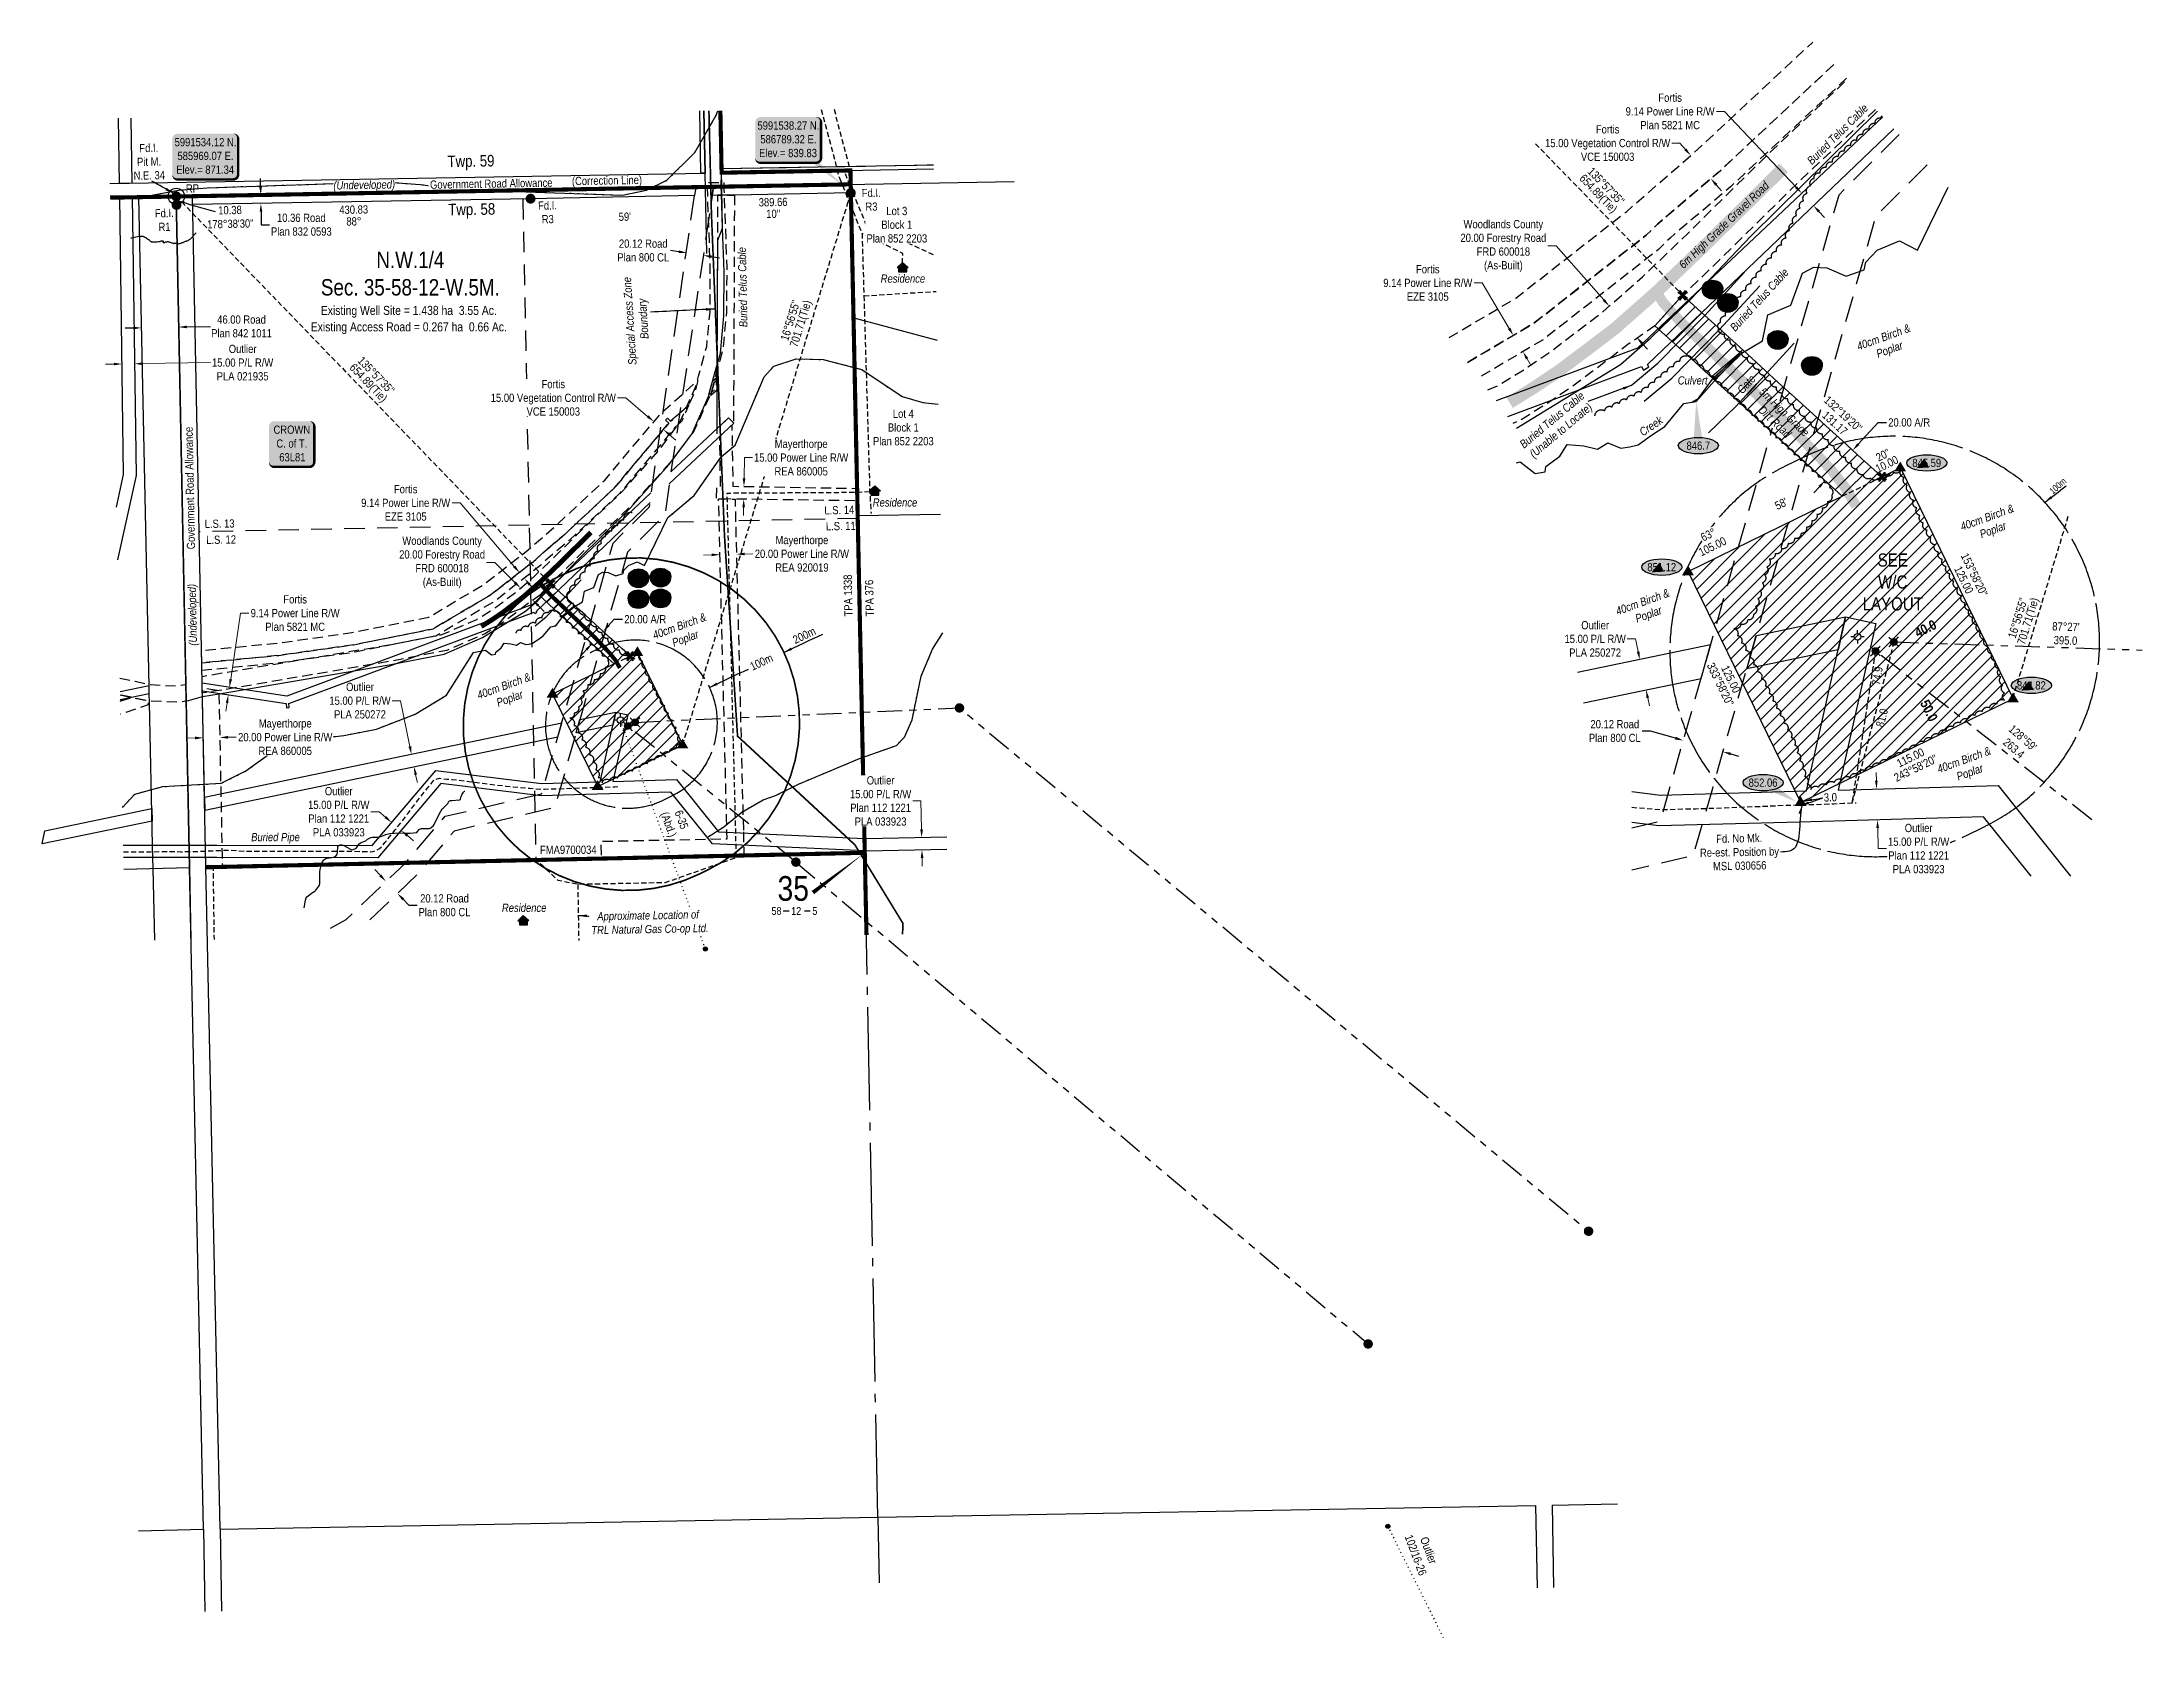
# Model space of a CAD drawing. Extents: x 584872 to 591273, y 5989373 to 5991820.
# Drawn here: x 585806 to 588359, y 5989779 to 5991722 of the extents above; entities that cross this region are included whole.
import ezdxf
from ezdxf.enums import TextEntityAlignment as Align

# ---------------------------------------------------------------- set-up
doc = ezdxf.new("R2010")
doc.units = 0
doc.header["$LTSCALE"] = 5
doc.header["$PDSIZE"] = 0.5
for name, pattern in [('0', [1, 1, 0]), ('CENTERLINEX3', [5, 2.5, -1, 0.5, -1]), ('DASHDOT2', [12.7, 6.35, -3.175, 0, -3.175]), ('DASHED2', [9.525, 6.35, -3.175]), ('foc-ACCESSROAD', [3.75, 2.5, -1.25]), ('foc-BUFFER', [16.75, 15, -1.75]), ('foc-DOT', [1, 0.2, -0.8]), ('foc-DRILLPATH', [14.75, 6, -1.75, 1.75, -1.75, 1.75, -1.75]), ('foc-FLOWLINE', [3.75, 2.5, -1.25]), ('foc-LSD', [8, 5, -3]), ('foc-QUARTERLINE', [33, 25, -3, 2, -3]), ('foc-TIELINE', [1.875, 1.25, -0.625]), ('foc-TRAV', [1.875, 1.25, -0.625]), ('foc-UNSURVEYED', [12.5, 10, -2.5]), ('foc-WHEELTRACKS', [2, 0.4, -1.6]), ('UG_PIPE', [1.875, 1.25, -0.625])]:
    doc.linetypes.add(name, pattern=pattern)
doc.layers.get('Defpoints').update_dxf_attribs({"color": 9})
for name, color, linetype in [('10', 1, 'Continuous'), ('35', 37, 'Continuous'), ('9', 3, 'Continuous'), ('AS-CABLE', 224, 'foc-CABLE'), ('AS-DRILL', 8, 'foc-DOT'), ('AS-DRILL-T', 8, 'Continuous'), ('AS-FENCE', 48, 'foc-FENCE'), ('AS-OWNER', 7, 'Continuous'), ('AS-PIPE-UG', 44, 'UG_PIPE'), ('AS-PIPE-UG-T', 44, 'Continuous'), ('AS-POWER', 104, 'foc-POWER'), ('AS-RESIDENCE', 14, 'Continuous'), ('AS-ROADS', 254, 'Continuous'), ('AS-TELUS', 224, 'foc-TEL'), ('AS-WILDLIFE', 131, 'DASHDOT2'), ('AUX-BUFFER', 7, 'foc-BUFFER'), ('C-RW', 13, 'Continuous'), ('C-SYMBOL', 7, 'Continuous'), ('D-TXT', 6, 'Continuous'), ('DAB_APPL', 7, 'Continuous'), ('DETAIL-T', 7, 'Continuous'), ('F-AR', 190, 'foc-ACCESSROAD'), ('F-EZE', 190, 'foc-FLOWLINE'), ('F-RW', 190, 'Continuous'), ('F-VCE', 190, 'foc-FLOWLINE'), ('F-WS-S', 8, 'Continuous'), ('L-AREAREQUIRED', 7, 'Continuous'), ('L-AREAWORK', 5, 'Continuous'), ('L-BD', 7, 'Continuous'), ('L-BD1', 253, 'Continuous'), ('L-MON', 1, 'Continuous'), ('L-MON-T', 1, 'Continuous'), ('L-QSEC', 8, 'foc-QUARTERLINE'), ('L-ROAD-T', 7, 'Continuous'), ('L-SEC', 7, 'Continuous'), ('L-SECLBL', 7, 'Continuous'), ('L-SECTION-LSD', 7, 'foc-LSD'), ('L-TIE', 7, 'foc-TIELINE'), ('L-TITLEDB', 4, 'Continuous'), ('L-TITLEDB-T', 4, 'Continuous'), ('L-USEC', 7, 'foc-UNSURVEYED'), ('P-CROSSINGS', 250, 'Continuous'), ('P-ELEVATION', 7, 'Continuous'), ('P-PDRILLPATH', 12, 'foc-DRILLPATH'), ('P-PROPOSED', 10, 'Continuous'), ('P-PROPOSED-EXISTING-H', 59, 'Continuous'), ('P-TRAV', 4, 'foc-TRAV'), ('P-TXT', 4, 'Continuous'), ('T-BUSH', 110, '0'), ('T-BUSH-T', 110, 'Continuous'), ('T-CREEK', 160, 'Continuous'), ('T-TIE', 201, 'foc-TIELINE'), ('T-WATER', 160, 'Continuous'), ('T-WATER-P3', 160, 'foc-WHEELTRACKS')]:
    doc.layers.add(name, color=color, linetype=linetype)
doc.layers.add('AS-FMA BOUNDARY', color=7, linetype='Continuous', true_color=0x008f47, transparency=0.7)
doc.layers.add('AS-TRAPPER BOUNDARY', color=7, linetype='CENTERLINEX3', true_color=0xb85c00, transparency=0.6)
doc.layers.add('AS-FMA-T', color=7, linetype='Continuous', true_color=0x00b386)
doc.layers.add('AS-TRAPPER-T', color=7, linetype='Continuous', true_color=0xc26100)
for name, color, linetype, lineweight in [('C-RW-T', 13, 'Continuous', 9), ('F-EZE-T', 190, 'Continuous', 9), ('T-TEXT', 48, 'Continuous', 18), ('T-TIE-T', 201, 'Continuous', 18)]:
    doc.layers.add(name, color=color, linetype=linetype, lineweight=lineweight)
doc.styles.add('100L', font='ARIALN.TTF', dxfattribs={"height": 11})
doc.styles.add('175L', font='ARIALN.TTF', dxfattribs={"height": 20})
doc.styles.add('240', font='ARIALN.TTF', dxfattribs={"height": 30})
doc.styles.add('60L', font='ARIALN.TTF', dxfattribs={"height": 7.35})
doc.styles.add('80', font='ARIALN.TTF', dxfattribs={"height": 10})
doc.styles.add('80CG', font='ARIALN.TTF', dxfattribs={"height": 10})
doc.styles.add('80L', font='ARIALN.TTF', dxfattribs={"height": 10})
doc.styles.add('80LS', font='ARIALNI.TTF', dxfattribs={"height": 10})
doc.styles.add('Crossing', font='ARIALN.TTF', dxfattribs={"height": 10})
doc.styles.add('foc-LtypeFont', font='ARIALN.TTF', dxfattribs={"height": 7.35})
doc.styles.add('SIMPLEX', font='ARIALN.TTF')
doc.styles.get("Standard").update_dxf_attribs({"font": 'ARIALN.TTF'})
doc.linetypes.add('foc-CABLE', pattern='A,2,-1,["C",foc-LtypeFont,S=0.2,R=0,X=-0.625,Y=-0.75],-1.24,8', length=12.24)
doc.linetypes.add('foc-FENCE', pattern='A,10,-1,["X",foc-LtypeFont,S=0.2,R=0,X=-0.625,Y=-0.75],-1.24', length=12.24)
doc.linetypes.add('foc-POWER', pattern='A,6,-1,["P",foc-LtypeFont,S=0.2,R=0,X=-0.625,Y=-0.75],-1.24,4', length=12.24)
doc.linetypes.add('foc-POWER-NOLINE', pattern='A,0,-4,["P",foc-LtypeFont,S=0.2,R=0,X=-0.625,Y=-0.75],-8.24', length=12.24)
doc.linetypes.add('foc-TEL', pattern='A,2,-1,["T",foc-LtypeFont,S=0.2,R=0,X=-0.425,Y=-0.75],-1.24,8', length=12.24)
doc.linetypes.add('foc-TEL-NOLINE', pattern='A,0,-2,["T",foc-LtypeFont,S=0.2,R=0,X=-0.425,Y=-0.75],-10.24', length=12.24)
doc.linetypes.add('foc-TOPO-flowdirection-NOLINE', pattern='A,0,[">",foc-LtypeFont,S=0.3,R=0,X=0,Y=-0.945],-20,[">",foc-LtypeFont,S=0.3,R=0,X=0,Y=-0.945],0', length=20)
doc.dimstyles.new('CG2011', dxfattribs={"dimscale": 5, "dimtxt": 9, "dimasz": 2, "dimexe": 0.2, "dimexo": 0.0625, "dimgap": 0.5, "dimtad": 0, "dimtih": 1, "dimtoh": 1, "dimzin": 0, "dimdsep": 46, "dimtxsty": '80CG', "dimcen": 0.1, "dimse1": 1, "dimse2": 1, "dimclrd": 256, "dimclrt": 256, "dimaunit": 1, "dimadec": 4, "dimazin": 0, "dimtfac": 0.06, "dimtofl": 0, "dimtmove": 0, "dimatfit": 1, "dimfxl": 0.2, "dimtolj": 1, "dimtzin": 0, "dimlwd": -1, "dimarcsym": 0})
doc.dimstyles.new('Compass 5 000', dxfattribs={"dimscale": 5, "dimtxt": 9, "dimasz": 2, "dimexe": 0.2, "dimexo": 0.0625, "dimgap": 0.5, "dimtad": 0, "dimtih": 1, "dimtoh": 1, "dimzin": 0, "dimdsep": 46, "dimtxsty": '80CG', "dimcen": 0.1, "dimse1": 1, "dimse2": 1, "dimclrd": 256, "dimclrt": 256, "dimaunit": 1, "dimadec": 4, "dimazin": 0, "dimtfac": 0.06, "dimtofl": 0, "dimtmove": 0, "dimatfit": 1, "dimfxl": 0.2, "dimtolj": 1, "dimtzin": 0, "dimlwd": -1, "dimarcsym": 0})

msp = doc.modelspace()

# ---------------------------------------------------------------- texts
at = {"insert": (588245.722, 5991177.455), "char_height": 8, "attachment_point": 1, "rotation": 41.726889, "style": '60L'}
msp.add_mtext_dynamic_manual_height_columns('100m', width=28.39186, gutter_width=47.5, heights=[0], dxfattribs=at)
at = {"layer": 'AS-FMA-T', "style": '80L'}
msp.add_text('FMA9700034', height=9.9956, dxfattribs=at).set_placement((586411.336, 5990734.823))
at = {"layer": 'AS-PIPE-UG-T', "insert": (586089.683, 5990753.73), "char_height": 9.99551, "width": 59.00936, "attachment_point": 5, "style": '80CG'}
msp.add_mtext('\\A1;{\\fArial Narrow|b0|i1|c0|p34;Buried Pipe}', dxfattribs=at)
at = {"layer": 'AS-RESIDENCE', "char_height": 9.99551, "width": 53.91615, "attachment_point": 5, "style": '80CG'}
for insert in [(586852.661, 5991434.1), (586843.042, 5991161.975), (586392.089, 5990669.196)]:
    msp.add_mtext('\\A1;{\\fArial Narrow|b0|i1|c0|p34;Residence}', dxfattribs=dict(at, insert=insert))
at = {"layer": 'AS-TELUS', "char_height": 9.99551, "width": 97.19138, "attachment_point": 5, "style": '80CG'}
for s, insert, rotation in [('\\A1;{\\fArial Narrow|b0|i1|c0|p34;Buried Telus Cable}', (587989.215, 5991609.608), 44.67199), ('\\A1;{\\fArial Narrow|b0|i1|c0|p34;Buried Telus Cable}', (586657.753, 5991423.764), 91.152918), ('\\A1;{\\fArial Narrow|b0|i1|c0|p34;Buried Telus Cable}', (587894.055, 5991408.367), 47.450317), ('\\A1;{\\fArial Narrow|b0|i1|c0|p34;Buried Telus Cable\\P(Unable to Locate)}', (587648.27, 5991254.879), 40.093087)]:
    msp.add_mtext(s, dxfattribs=dict(at, insert=insert, rotation=rotation))
at = {"layer": 'AS-TRAPPER-T', "style": '80L'}
for s, p in [('TPA 1338', (586791.438, 5991023.556)), ('TPA 376', (586817.366, 5991023.556))]:
    msp.add_text(s, height=9.9956, rotation=91.165292, dxfattribs=at).set_placement(p)
at = {"layer": 'AS-WILDLIFE', "insert": (586530.161, 5991383.249), "char_height": 10, "attachment_point": 5, "rotation": 93.697293, "style": '240'}
msp.add_mtext_dynamic_manual_height_columns('{\\fArial Narrow|b0|i1|c0|p34;Special Access Zone\\P Boundary}', width=160.0045, gutter_width=45, heights=[0], dxfattribs=at)
at = {"layer": 'AUX-BUFFER', "char_height": 10, "attachment_point": 1, "rotation": 25.190011, "style": '80L'}
for s, insert in [('200m', (586717.552, 5990998.908)), ('100m', (586665.493, 5990966.431))]:
    msp.add_mtext_dynamic_manual_height_columns(s, width=6.84691, gutter_width=45, heights=[0], dxfattribs=dict(at, insert=insert))
at = {"layer": 'C-SYMBOL', "color": 3, "insert": (586253.691, 5991466.932), "char_height": 19.99101, "width": 215.88741, "attachment_point": 2, "style": '175L'}
msp.add_mtext('N.W.1/4 \\PSec. 35-58-12-W.5M.', dxfattribs=at)
at = {"layer": 'D-TXT', "color": 3, "insert": (586299.672, 5991525.004), "char_height": 14, "attachment_point": 1, "rotation": 0.959184, "style": '80L'}
msp.add_mtext_dynamic_manual_height_columns('Twp. 58', width=101.34984, gutter_width=47.479, heights=[0], dxfattribs=at)
at = {"layer": 'DETAIL-T', "color": 3, "insert": (588056.3, 5991065.269), "char_height": 16, "width": 91.40142, "attachment_point": 5, "style": '80CG'}
msp.add_mtext('SEE\\PW/C\\PLAYOUT', dxfattribs=at)
at = {"layer": 'F-WS-S', "width": 30.58421, "attachment_point": 5, "rotation": 290.385664, "style": '80CG'}
for s, insert, char_height in [('\\A1;6-35\\P(Abd.)', (586574.27, 5990773.044), 9.9955), ('\\A1;Outlier\\P102/16-26', (587484.078, 5989885.186), 9.99551)]:
    msp.add_mtext(s, dxfattribs=dict(at, insert=insert, char_height=char_height))
at = {"layer": 'L-AREAREQUIRED', "color": 5, "style": '100L'}
msp.add_text('Existing Well Site = 1.438 ha  3.55 Ac.', height=10.99518, dxfattribs=at).set_placement((586251.832, 5991386.711), align=Align.BOTTOM_CENTER)
at = {"layer": 'L-AREAWORK', "color": 5, "style": '100L'}
msp.add_text('Existing Access Road = 0.267 ha  0.66 Ac.', height=10.99518, dxfattribs=at).set_placement((586251.832, 5991366.719), align=Align.BOTTOM_CENTER)
at = {"layer": 'L-BD', "style": '80L'}
for s, height, rotation, p in [('654.89(Tie)', 9.99562, 314.011, (587697.533, 5991536.686)), ("135°57'35''", 9.99562, 314.011, (587707.777, 5991546.583)), ("16°56'55''", 9.9956, 73.0509, (586715.607, 5991383.349)), ('701.71(Tie)', 9.99562, 73.0509, (586729.232, 5991379.197)), ('654.89(Tie)', 9.99562, 314.011, (586201.927, 5991306.75)), ("135°57'35''", 9.99562, 314.011, (586212.171, 5991316.646)), ("132°19'20''", 9.99562, 317.6777, (587996.087, 5991269.625)), ('131.17', 9.9956, 317.6777, (587985.992, 5991258.54)), ("16°56'55''", 9.9956, 73.0509, (588208.143, 5991021.606)), ('701.71(Tie)', 9.99562, 73.0509, (588221.768, 5991017.454))]:
    msp.add_text(s, height=height, rotation=rotation, dxfattribs=at).set_placement(p, align=Align.MIDDLE)
at = {"layer": 'L-BD'}
for s, rotation, p in [('10.00', 26.02828, (588049.146, 5991208.652)), ("58'", 26.02828, (587920.503, 5991160.506)), ('105.00', 26.02828, (587837.049, 5991108.57)), ('153°58\'20"', 296.02828, (588155.531, 5991074.192)), ('125.00', 296.02828, (588142.732, 5991067.942)), ('243°58\'20"', 26.02828, (588084.055, 5990839.019)), ('115.00', 26.02828, (588077.805, 5990851.818))]:
    msp.add_text(s, height=9.9956, rotation=rotation, dxfattribs=at).set_placement(p, align=Align.MIDDLE_CENTER)
at = {"layer": 'L-BD', "insert": (586034.242, 5991522.434), "char_height": 9.99562, "width": 56.64756, "attachment_point": 2, "rotation": 1.3588}
msp.add_mtext('10.38\\P178°38\'30" ', dxfattribs=at)
at = {"layer": 'L-BD', "color": 3, "char_height": 11.99474, "attachment_point": 2}
for s, insert, width, rotation in [('{\\fArial Narrow|b1|i0|c0|p34;40.0}', (588093.506, 5991014.18), 34.3101, 26.043186), ('{\\fArial Narrow|b1|i0|c0|p34;50.0}', (588105.772, 5990911.595), 26.53918, 296.043186)]:
    msp.add_mtext(s, dxfattribs=dict(at, insert=insert, width=width, rotation=rotation))
at = {"layer": 'L-BD', "color": 2, "insert": (588267.077, 5991015.984), "char_height": 9.99562, "width": 33.94165, "attachment_point": 2, "rotation": 358.138523, "style": '80L'}
msp.add_mtext("87°27' 395.0", dxfattribs=at)
at = {"layer": 'L-BD', "color": 2, "insert": (588217.799, 5990879.638), "char_height": 9.99562, "width": 41.8635, "attachment_point": 2, "rotation": 319.01198}
msp.add_mtext("128°59' 263.4", dxfattribs=at)
at = {"layer": 'L-BD1'}
for s, rotation, p in [('389.66', 0.957155, (586694.784, 5991527.189)), ('430.83', 1.006288, (586184.773, 5991518.034)), ('88°', 1.006288, (586185.023, 5991503.793)), ("59'", 1.085975, (586514.475, 5991509.471)), ("10''", 0.957155, (586695.022, 5991512.948))]:
    msp.add_text(s, height=9.9956, rotation=rotation, dxfattribs=at).set_placement(p, align=Align.MIDDLE_CENTER)
at = {"layer": 'L-MON-T', "attachment_point": 5, "rotation": 1.085975, "style": '80CG'}
for s, insert, char_height, width in [('\\A1;Fd.I.\\PPit M.\\PN.E. 34', (585935.916, 5991576.288), 9.9955, 37.72288), ('\\A1;Fd.I.\\PR1', (585954.569, 5991505.421), 9.9955, 22.03416), ('\\A1;Fd.I.\\PR3', (586420.614, 5991514.692), 9.9955, 22.03416), ('\\A1;Fd. No Mk.\\PRe-est. Position by\\PMSL 030656', (587869.906, 5990736.959), 9.99551, 96.10728)]:
    msp.add_mtext(s, dxfattribs=dict(at, insert=insert, char_height=char_height, width=width))
at = {"layer": 'L-ROAD-T', "style": '80L'}
for s, rotation, p in [('(Correction Line)', 0.9732, (586492.753, 5991553.468)), ('Government Road Allowance', 91.147688, (585985.449, 5991179.534))]:
    msp.add_text(s, height=9.99551, rotation=rotation, dxfattribs=at).set_placement(p, align=Align.MIDDLE_CENTER)
at = {"layer": 'L-SECTION-LSD', "style": '100L'}
for s, p in [('L.S. 14', (586757.2, 5991147.419)), ('L.S. 13', (586003.654, 5991130.879)), ('L.S. 12', (586005.497, 5991111.444)), ('L.S. 11', (586759.043, 5991127.985))]:
    msp.add_text(s, height=10, rotation=1.147655, dxfattribs=at).set_placement(p)
at = {"layer": 'L-TITLEDB-T', "insert": (586853.129, 5991253.132), "char_height": 9.99551, "width": 73.41625, "attachment_point": 5, "style": '80CG'}
msp.add_mtext('\\A1;Lot 4\\PBlock 1\\PPlan 852 2203', dxfattribs=at)
at = {"layer": 'T-BUSH-T', "char_height": 9.99562, "width": 68.01698, "attachment_point": 2, "rotation": 20, "style": '80LS'}
for insert in [(588043.445, 5991367.845), (588169.302, 5991148.613), (587750.367, 5991045.87), (586365.572, 5990943.727)]:
    msp.add_mtext('40cm Birch &\\P Poplar', dxfattribs=dict(at, insert=insert))
at = {"layer": 'T-CREEK', "insert": (587762.431, 5991254.865), "char_height": 9.99551, "width": 36.80924, "attachment_point": 5, "rotation": 33.917324, "style": '80CG'}
msp.add_mtext('\\A1;{\\fArial Narrow|b0|i1|c0|p34;Creek}', dxfattribs=at)
at = {"layer": 'T-TEXT', "style": '80LS'}
msp.add_text('(Undeveloped)', height=9.99551, rotation=91.147688, dxfattribs=at).set_placement((585988.536, 5991025.447), align=Align.MIDDLE_CENTER)
at = {"layer": 'T-TEXT', "char_height": 9.99551, "attachment_point": 5, "style": '80CG'}
for s, insert, width, rotation in [('\\A1;{\\fArial Narrow|b0|i1|c0|p34;6m High Grade Gravel Road}', (587852.045, 5991498.218), 145.77118, 43.757604), ('\\A1;{\\fArial Narrow|b0|i1|c0|p34;Gate}', (587878.341, 5991305.684), 24.64554, 47.299911), ('\\A1;{\\fArial Narrow|b0|i1|c0|p34;5m High Grade\\PDirt Road}', (587918.691, 5991265.901), 77.45945, 315.890273)]:
    msp.add_mtext(s, dxfattribs=dict(at, insert=insert, width=width, rotation=rotation))
at = {"layer": 'T-TEXT', "insert": (587813.012, 5991310.35), "char_height": 9.99551, "width": 36.80924, "attachment_point": 5, "style": '80CG'}
msp.add_mtext('\\A1;{\\fArial Narrow|b0|i1|c0|p34;Culvert}', dxfattribs=at)
at = {"layer": 'T-TIE-T'}
for s, rotation, p in [('74.9', 81.218688, (588037.679, 5990951.293)), ('81.0', 75.400336, (588043.058, 5990900.187)), ('3.0', 1.611297, (587980.459, 5990803.613))]:
    msp.add_text(s, height=9.9956, rotation=rotation, dxfattribs=at).set_placement(p, align=Align.MIDDLE_CENTER)

# ---------------------------------------------------------------- blocks, each defined once
blk = doc.blocks.new('*D52')
at = {"layer": 'C-RW-T', "transparency": 16777216}
for p, q in [((585893.1, 5991330.3), (585883.1, 5991330.1)), ((585928.1, 5991330.8), (586010.6, 5991332))]:
    blk.add_line(p, q, dxfattribs=at)
for points in [[(585893.1, 5991331.9), (585893.1, 5991328.6), (585903.1, 5991330.4)], [(585928.1, 5991332.4), (585928.1, 5991329.1), (585918.1, 5991330.6)]]:
    blk.add_solid(points, dxfattribs=at)
at = {"layer": 'Defpoints', "color": 0, "transparency": 16777216}
for p in [(585903.1, 5991330.4), (585904.1, 5991260.4), (585919.1, 5991260.6)]:
    blk.add_point(p, dxfattribs=at)
at = {"layer": 'C-RW-T', "transparency": 16777216, "insert": (586049.7, 5991332), "char_height": 10, "attachment_point": 5, "style": '80CG'}
blk.add_mtext('\\A1;Outlier\\P15.00 P/L R/W\\PPLA 021935', dxfattribs=at)
blk = doc.blocks.new('*D53')
at = {"layer": 'Defpoints', "color": 0, "transparency": 16777216}
for p in [(586116.1, 5991536.6), (586071.9, 5991525.4), (586116.3, 5991526.2)]:
    blk.add_point(p, dxfattribs=at)
at = {"layer": 'L-TITLEDB-T', "transparency": 16777216}
for p, q in [((586071.5, 5991545.8), (586071.4, 5991555.8)), ((586072.1, 5991515.4), (586072.4, 5991499.7)), ((586072.4, 5991499.7), (586082.4, 5991499.7))]:
    blk.add_line(p, q, dxfattribs=at)
for points in [[(586073.2, 5991545.8), (586069.9, 5991545.8), (586071.7, 5991535.8)], [(586073.7, 5991515.5), (586070.4, 5991515.4), (586071.9, 5991525.4)]]:
    blk.add_solid(points, dxfattribs=at)
at = {"layer": 'L-TITLEDB-T', "transparency": 16777216, "insert": (586121.1, 5991499.7), "char_height": 10, "attachment_point": 5, "style": '80CG'}
blk.add_mtext('\\A1;10.36 Road\\PPlan 832 0593', dxfattribs=at)
blk = doc.blocks.new('*D54')
at = {"layer": 'Defpoints', "color": 0, "transparency": 16777216}
for p in [(585925.7, 5991420), (585970.9, 5991420.9), (585926.7, 5991374.3)]:
    blk.add_point(p, dxfattribs=at)
at = {"layer": 'L-TITLEDB-T', "transparency": 16777216}
for p, q in [((585981.8, 5991375.4), (586010.5, 5991376)), ((585916.7, 5991374.1), (585906.7, 5991373.8))]:
    blk.add_line(p, q, dxfattribs=at)
for points in [[(585981.8, 5991377.1), (585981.9, 5991373.8), (585971.8, 5991375.2)], [(585916.6, 5991375.7), (585916.7, 5991372.4), (585926.7, 5991374.3)]]:
    blk.add_solid(points, dxfattribs=at)
at = {"layer": 'L-TITLEDB-T', "transparency": 16777216, "insert": (586048.4, 5991376), "char_height": 10, "attachment_point": 5, "style": '80CG'}
blk.add_mtext('\\A1;46.00 Road\\PPlan 842 1011', dxfattribs=at)
blk = doc.blocks.new('*D55')
at = {"layer": 'Defpoints', "color": 0, "transparency": 16777216}
for p in [(586597, 5991512.7), (586616.9, 5991509.8), (586590, 5991465.4)]:
    blk.add_point(p, dxfattribs=at)
at = {"layer": 'L-TITLEDB', "transparency": 16777216}
for p, q in [((586580.1, 5991466.8), (586570.2, 5991468.3)), ((586619.8, 5991461), (586629.7, 5991459.5))]:
    blk.add_line(p, q, dxfattribs=at)
for points in [[(586580.4, 5991468.5), (586579.9, 5991465.2), (586590, 5991465.4)], [(586620, 5991462.6), (586619.5, 5991459.3), (586609.9, 5991462.4)]]:
    blk.add_solid(points, dxfattribs=at)
at = {"layer": 'L-TITLEDB', "transparency": 16777216, "insert": (586536.9, 5991468.3), "char_height": 10, "attachment_point": 5, "style": '80CG'}
blk.add_mtext('\\A1;20.12 Road\\PPlan 800 CL', dxfattribs=at)
blk = doc.blocks.new('L-SECLBL')
at = {"layer": '9', "color": 7}
for p, q in [((-5.1, -27.8), (-12.3, -27.8)), ((20.7, -27.8), (13.5, -27.8))]:
    blk.add_line(p, q, dxfattribs=at)
at = {"layer": '10', "color": 2, "style": 'SIMPLEX'}
blk.add_attdef('SEC', text='', height=30, dxfattribs=at).set_placement((0, 0), align=Align.MIDDLE)
at = {"layer": '10', "color": 5, "style": '80L'}
blk.add_attdef('TWP', text='', height=9.5, dxfattribs=at).set_placement((-14.4, -27.4), align=Align.MIDDLE_RIGHT)
blk.add_attdef('RGE', text='', height=9.5, dxfattribs=at).set_placement((3.6, -27.4), align=Align.MIDDLE_CENTER)
blk.add_attdef('MER', text='', height=9.5, dxfattribs=at).set_placement((23.2, -27.4), align=Align.MIDDLE_LEFT)
blk = doc.blocks.new('*U50')
h = blk.add_hatch(color=255)
edge = h.paths.add_edge_path()
edge.add_line((-21.5, -28.5), (21.5, -28.5))
edge.add_arc((21.5, -22.5), 6, 270, 360)
edge.add_line((27.5, -22.5), (27.5, 21))
edge.add_arc((21.5, 21), 6, 0, 90)
edge.add_line((21.5, 27), (-21.5, 27))
edge.add_arc((-21.5, 21), 6, 90, 180)
edge.add_line((-27.5, 21), (-27.5, -22.5))
edge.add_arc((-21.5, -22.5), 6, 180, 270)
at = {"color": 14, "flags": 128}
blk.add_lwpolyline([(-21.5, -28.5, 3, 3, 0), (21.5, -28.5, 3, 3, 0.414214), (27.5, -22.5, 3, 3, 0), (27.5, 21, 3, 0, 0.414214), (21.5, 27, 0, 0, 0), (-21.5, 27, 0, 0, 0.414214), (-27.5, 21, 0, 0, 0), (-27.5, -22.5, 0, 3, 0.414214)], format="xyseb", close=True, dxfattribs=at)
at = {"color": 14, "style": '80'}
blk.add_attdef('ENTER_TEXT_001', (-26.8, -4.9), '', height=10, dxfattribs=at)
blk = doc.blocks.new('*D56')
at = {"layer": 'C-RW-T', "transparency": 16777216}
for p, q in [((586215.7, 5990786), (586205.7, 5990786)), ((586223.3, 5990779.6), (586215.7, 5990786)), ((586250, 5990757), (586257.6, 5990750.5))]:
    blk.add_line(p, q, dxfattribs=at)
for points in [[(586224.4, 5990780.8), (586222.2, 5990778.3), (586230.9, 5990773.1)], [(586251.1, 5990758.2), (586248.9, 5990755.7), (586242.4, 5990763.4)]]:
    blk.add_solid(points, dxfattribs=at)
at = {"layer": 'Defpoints', "color": 0, "transparency": 16777216}
for p in [(586259.4, 5990806.7), (586270.8, 5990797), (586230.9, 5990773.1)]:
    blk.add_point(p, dxfattribs=at)
at = {"layer": 'C-RW-T', "transparency": 16777216, "insert": (586166.6, 5990786), "char_height": 10, "attachment_point": 5, "style": '80CG'}
blk.add_mtext('\\A1;Outlier\\P15.00 P/L R/W\\PPlan 112 1221\\PPLA 033923', dxfattribs=at)
blk = doc.blocks.new('*D57')
at = {"layer": 'Defpoints', "color": 0, "transparency": 16777216}
for p in [(586697.2, 5991180.8), (586659.1, 5991166), (586697, 5991165.5)]:
    blk.add_point(p, dxfattribs=at)
at = {"layer": 'F-EZE-T', "transparency": 16777216}
for p, q in [((586659.4, 5991191.4), (586659.8, 5991216.5)), ((586659.8, 5991216.5), (586669.8, 5991216.5)), ((586658.9, 5991156), (586658.8, 5991146))]:
    blk.add_line(p, q, dxfattribs=at)
for points in [[(586657.8, 5991191.4), (586661.1, 5991191.3), (586659.3, 5991181.4)], [(586657.3, 5991156), (586660.6, 5991156), (586659.1, 5991166)]]:
    blk.add_solid(points, dxfattribs=at)
at = {"layer": 'F-EZE-T', "transparency": 16777216, "insert": (586728.9, 5991216.5), "char_height": 10, "attachment_point": 5, "style": '80CG', "bg_fill": 3, "box_fill_scale": 1.1, "bg_fill_color": 256, "bg_fill_true_color": 13158600, "bg_fill_transparency": 0}
blk.add_mtext('\\A1;Mayerthorpe\\P15.00 Power Line R/W\\PREA 860005', dxfattribs=at)
blk = doc.blocks.new('*D58')
at = {"layer": 'Defpoints', "color": 0, "transparency": 16777216}
for p in [(586650.2, 5991099.1), (586654.8, 5990916.4), (586634.8, 5990915.9)]:
    blk.add_point(p, dxfattribs=at)
at = {"layer": 'F-EZE-T', "transparency": 16777216}
for p, q in [((586620.2, 5991098.3), (586610.2, 5991098.1)), ((586660.2, 5991099.3), (586670.2, 5991099.6))]:
    blk.add_line(p, q, dxfattribs=at)
for points in [[(586620.1, 5991100), (586620.2, 5991096.7), (586630.2, 5991098.6)], [(586660.1, 5991101), (586660.2, 5991097.7), (586650.2, 5991099.1)]]:
    blk.add_solid(points, dxfattribs=at)
at = {"layer": 'F-EZE-T', "transparency": 16777216, "insert": (586729.8, 5991099.6), "char_height": 10, "attachment_point": 5, "style": '80CG', "bg_fill": 3, "box_fill_scale": 1.1, "bg_fill_color": 256, "bg_fill_true_color": 13158600, "bg_fill_transparency": 0}
blk.add_mtext('\\A1;Mayerthorpe\\P20.00 Power Line R/W\\PREA 920019', dxfattribs=at)
blk = doc.blocks.new('res_occ')
for points in [[(0.1, 0.89), (-1.26, -0.37), (1.46, -0.37)], [(-0.9, -1.43), (1.1, -1.43), (1.1, -0.37), (-0.9, -0.37)]]:
    blk.add_hatch(color=14).paths.add_polyline_path(points)
at = {"color": 14}
for points in [[(0.1, 0.89), (-1.26, -0.37), (1.46, -0.37)], [(-0.9, -1.43), (1.1, -1.43), (1.1, -0.37), (-0.9, -0.37)]]:
    blk.add_lwpolyline(points, close=True, dxfattribs=at)
blk = doc.blocks.new('*D59')
at = {"layer": 'C-RW-T', "transparency": 16777216}
for p, q in [((586874.6, 5990799.1), (586864.6, 5990799.1)), ((586875.3, 5990764.8), (586874.6, 5990799.1)), ((586876, 5990729.8), (586876.2, 5990719.8))]:
    blk.add_line(p, q, dxfattribs=at)
for points in [[(586877, 5990764.8), (586873.6, 5990764.8), (586875.5, 5990754.8)], [(586877.6, 5990729.8), (586874.3, 5990729.7), (586875.8, 5990739.8)]]:
    blk.add_solid(points, dxfattribs=at)
at = {"layer": 'Defpoints', "color": 0, "transparency": 16777216}
for p in [(586861.7, 5990754.5), (586862, 5990739.5), (586875.5, 5990754.8)]:
    blk.add_point(p, dxfattribs=at)
at = {"layer": 'C-RW-T', "transparency": 16777216, "insert": (586825.5, 5990799.1), "char_height": 10, "attachment_point": 5, "style": '80CG', "bg_fill": 3, "box_fill_scale": 1.1, "bg_fill_color": 256, "bg_fill_true_color": 13158600, "bg_fill_transparency": 0}
blk.add_mtext('\\A1;Outlier\\P15.00 P/L R/W\\PPlan 112 1221\\PPLA 033923', dxfattribs=at)
blk = doc.blocks.new('*D60')
at = {"layer": 'Defpoints', "color": 0, "transparency": 16777216}
for p in [(586033.7, 5990937.2), (586051.6, 5990925.3), (586052.9, 5990934.3)]:
    blk.add_point(p, dxfattribs=at)
at = {"layer": 'F-EZE-T', "transparency": 16777216}
for p, q in [((586035.2, 5990947.1), (586047.2, 5991027.5)), ((586047.2, 5991027.5), (586057.2, 5991027.5)), ((586030.9, 5990918.2), (586029.4, 5990908.4))]:
    blk.add_line(p, q, dxfattribs=at)
for points in [[(586033.5, 5990947.3), (586036.8, 5990946.8), (586033.7, 5990937.2)], [(586029.2, 5990918.5), (586032.5, 5990918), (586032.3, 5990928.1)]]:
    blk.add_solid(points, dxfattribs=at)
at = {"layer": 'F-EZE-T', "transparency": 16777216, "insert": (586113.6, 5991027.5), "char_height": 10, "attachment_point": 5, "style": '80CG'}
blk.add_mtext('\\A1;Fortis\\P9.14 Power Line R/W\\PPlan 5821 MC', dxfattribs=at)
blk = doc.blocks.new('*D61')
at = {"layer": 'Defpoints', "color": 0, "transparency": 16777216}
for p in [(586229.4, 5990706.3), (586238, 5990686.8), (586243.2, 5990691.8)]:
    blk.add_point(p, dxfattribs=at)
at = {"layer": 'L-TITLEDB', "transparency": 16777216}
for p, q in [((586217.2, 5990708.5), (586210.3, 5990715.7)), ((586244.9, 5990679.6), (586251.8, 5990672.3)), ((586251.8, 5990672.3), (586261.8, 5990672.3))]:
    blk.add_line(p, q, dxfattribs=at)
for points in [[(586218.4, 5990709.6), (586216, 5990707.3), (586224.1, 5990701.3)], [(586246.1, 5990680.7), (586243.7, 5990678.4), (586238, 5990686.8)]]:
    blk.add_solid(points, dxfattribs=at)
at = {"layer": 'L-TITLEDB', "transparency": 16777216, "insert": (586295.2, 5990672.3), "char_height": 10, "attachment_point": 5, "style": '80CG'}
blk.add_mtext('\\A1;20.12 Road\\PPlan 800 CL', dxfattribs=at)
blk = doc.blocks.new('fdia')
at = {"color": 255, "const_width": 1}
blk.add_lwpolyline([(-0.5, 0, 1), (0.5, 0, 1)], format="xyb", close=True, dxfattribs=at)
blk = doc.blocks.new('Fdiaa')
blk.add_blockref('fdia', (0, 0))
blk = doc.blocks.new('fdib')
at = {"color": 1, "const_width": 1.6}
blk.add_lwpolyline([(-0.4, 0, 1), (0.4, 0, 1)], format="xyb", close=True, dxfattribs=at)
at = {"color": 1}
blk.add_circle((0, 0), 0.8, dxfattribs=at)
blk = doc.blocks.new('Fdibb')
blk.add_blockref('fdib', (0, 0))
blk = doc.blocks.new('fdicc')
for name in ['Fdibb', 'Fdiaa']:
    blk.add_blockref(name, (0, 0))
blk = doc.blocks.new('FDI')
blk.add_blockref('fdicc', (0, 0))
blk = doc.blocks.new('STRIA')
blk.add_hatch(color=255).paths.add_polyline_path([(-0.04, 1.52), (-1.47, -0.87), (1.39, -0.87)])
blk = doc.blocks.new('STRIAA')
blk.add_blockref('STRIA', (0, 0))
blk = doc.blocks.new('STRIB')
at = {"color": 1}
blk.add_solid([(-1.12, -0.67), (-0.04, 1.13), (1.04, -0.67)], dxfattribs=at)
blk = doc.blocks.new('STRIBB')
blk.add_blockref('STRIB', (0, 0))
blk = doc.blocks.new('STRICC')
for name in ['STRIAA', 'STRIBB']:
    blk.add_blockref(name, (0, 0))
blk = doc.blocks.new('fdspike')
blk.add_blockref('STRICC', (0, 0))
blk = doc.blocks.new('TRIA')
blk.add_hatch(color=255).paths.add_polyline_path([(-0.04, 1.52), (-1.47, -0.87), (1.39, -0.87)])
blk = doc.blocks.new('TRIAA')
blk.add_blockref('TRIA', (0, 0))
blk = doc.blocks.new('TRIB')
at = {"color": 1}
blk.add_lwpolyline([(-1.12, -0.67), (-0.04, 1.13), (1.04, -0.67)], close=True, dxfattribs=at)
blk = doc.blocks.new('TRIBB')
blk.add_blockref('TRIB', (0, 0))
blk = doc.blocks.new('TRICC')
for name in ['TRIAA', 'TRIBB']:
    blk.add_blockref(name, (0, 0))
blk = doc.blocks.new('plspike')
blk.add_blockref('TRICC', (0, 0))
blk = doc.blocks.new('*D62')
at = {"layer": 'Defpoints', "color": 0, "transparency": 16777216}
for p in [(586487.3, 5991006), (586488.1, 5991005.3), (586473.8, 5990991.2)]:
    blk.add_point(p, dxfattribs=at)
at = {"layer": 'P-TXT', "transparency": 16777216}
for p, q in [((586494.8, 5991012.6), (586501.5, 5991020)), ((586501.5, 5991020), (586511.5, 5991020)), ((586467.8, 5990983.1), (586461.1, 5990975.7))]:
    blk.add_line(p, q, dxfattribs=at)
for points in [[(586493.6, 5991013.8), (586496, 5991011.5), (586488.1, 5991005.3)], [(586466.6, 5990984.2), (586469, 5990982), (586474.6, 5990990.5)]]:
    blk.add_solid(points, dxfattribs=at)
at = {"layer": 'P-TXT', "transparency": 16777216, "insert": (586539.3, 5991020), "char_height": 10, "attachment_point": 5, "style": '80CG'}
blk.add_mtext('\\A1;20.00 A/R', dxfattribs=at)
blk = doc.blocks.new('*D63')
at = {"layer": 'Defpoints', "color": 0, "transparency": 16777216}
for p in [(586433.9, 5991116.9), (586439.8, 5991109.9), (586386.5, 5991076.6)]:
    blk.add_point(p, dxfattribs=at)
at = {"layer": 'F-EZE-T', "transparency": 16777216}
for p, q in [((586314.4, 5991161.5), (586304.4, 5991161.5)), ((586380, 5991084.2), (586314.4, 5991161.5)), ((586398.9, 5991062), (586405.4, 5991054.4))]:
    blk.add_line(p, q, dxfattribs=at)
for points in [[(586381.3, 5991085.3), (586378.7, 5991083.1), (586386.5, 5991076.6)], [(586400.1, 5991063.1), (586397.6, 5991060.9), (586392.4, 5991069.6)]]:
    blk.add_solid(points, dxfattribs=at)
at = {"layer": 'F-EZE-T', "transparency": 16777216, "insert": (586248, 5991161.5), "char_height": 10, "attachment_point": 5, "style": '80CG', "bg_fill": 3, "box_fill_scale": 1.1, "bg_fill_color": 256, "bg_fill_true_color": 13158600, "bg_fill_transparency": 0}
blk.add_mtext('\\A1;Fortis\\P9.14 Power Line R/W\\PEZE 3105', dxfattribs=at)
blk = doc.blocks.new('*D64')
at = {"layer": 'Defpoints', "color": 0, "transparency": 16777216}
for p in [(586411.2, 5991081.2), (586387.9, 5991057.8), (586425.4, 5991067.1)]:
    blk.add_point(p, dxfattribs=at)
at = {"layer": 'F-EZE-T', "transparency": 16777216}
for p, q in [((586356.4, 5991089), (586346.4, 5991089)), ((586380.8, 5991064.8), (586356.4, 5991089)), ((586409.2, 5991036.6), (586416.3, 5991029.5))]:
    blk.add_line(p, q, dxfattribs=at)
for points in [[(586381.9, 5991066), (586379.6, 5991063.6), (586387.9, 5991057.8)], [(586410.4, 5991037.8), (586408, 5991035.4), (586402.1, 5991043.6)]]:
    blk.add_solid(points, dxfattribs=at)
at = {"layer": 'F-EZE-T', "transparency": 16777216, "insert": (586292.3, 5991089), "char_height": 10, "attachment_point": 5, "style": '80CG'}
blk.add_mtext('\\A1;Woodlands County\\P20.00 Forestry Road\\PFRD 600018\\P(As-Built)', dxfattribs=at)
blk = doc.blocks.new('GABD')
for p, q in [((-0.81, 0), (-1.62, 0)), ((0, 0.81), (0, 1.62)), ((1.62, 0), (0.81, 0)), ((0, -0.81), (0, -1.62))]:
    blk.add_line(p, q)
blk.add_circle((0, 0), 0.8)
blk = doc.blocks.new('*D65')
at = {"layer": 'Defpoints', "color": 0, "transparency": 16777216}
for p in [(587958.8, 5991270), (587925.1, 5991233.1), (588007.6, 5991225.4)]:
    blk.add_point(p, dxfattribs=at)
at = {"layer": 'P-TXT', "transparency": 16777216}
for p, q in [((588014.4, 5991232.8), (588038.6, 5991259.3)), ((588038.6, 5991259.3), (588048.6, 5991259.3)), ((587967.2, 5991181.1), (587960.4, 5991173.7))]:
    blk.add_line(p, q, dxfattribs=at)
for points in [[(588013.1, 5991233.9), (588015.6, 5991231.7), (588007.6, 5991225.4)], [(587965.9, 5991182.2), (587968.4, 5991180), (587973.9, 5991188.5)]]:
    blk.add_solid(points, dxfattribs=at)
at = {"layer": 'P-TXT', "transparency": 16777216, "insert": (588076.3, 5991259.3), "char_height": 10, "attachment_point": 5, "style": '80CG'}
blk.add_mtext('\\A1;20.00 A/R', dxfattribs=at)
blk = doc.blocks.new('*D66')
at = {"layer": 'C-RW-T', "transparency": 16777216}
for p, q in [((588036.4, 5990823.7), (588036.1, 5990833.7)), ((588038, 5990766.2), (588038.7, 5990741.2)), ((588038.7, 5990741.2), (588048.7, 5990741.2))]:
    blk.add_line(p, q, dxfattribs=at)
for points in [[(588038, 5990823.7), (588034.7, 5990823.6), (588036.6, 5990813.7)], [(588039.6, 5990766.2), (588036.3, 5990766.1), (588037.7, 5990776.2)]]:
    blk.add_solid(points, dxfattribs=at)
at = {"layer": 'Defpoints', "color": 0, "transparency": 16777216}
for p in [(588138.9, 5990816.5), (588036.6, 5990813.7), (588140, 5990779.1)]:
    blk.add_point(p, dxfattribs=at)
at = {"layer": 'C-RW-T', "transparency": 16777216, "insert": (588087.8, 5990741.2), "char_height": 10, "attachment_point": 5, "style": '80CG', "bg_fill": 3, "box_fill_scale": 1.1, "bg_fill_color": 256, "bg_fill_true_color": 13158600, "bg_fill_transparency": 0}
blk.add_mtext('\\A1;Outlier\\P15.00 P/L R/W\\PPlan 112 1221\\PPLA 033923', dxfattribs=at)
blk = doc.blocks.new('*D67')
at = {"layer": 'Defpoints', "color": 0, "transparency": 16777216}
for p in [(587810.7, 5991583.8), (587795.5, 5991570.5), (587819.9, 5991542.6)]:
    blk.add_point(p, dxfattribs=at)
at = {"layer": 'F-EZE-T', "transparency": 16777216}
for p, q in [((587797.5, 5991598.9), (587787.5, 5991598.9)), ((587804.1, 5991591.3), (587797.5, 5991598.9)), ((587841.6, 5991548.3), (587848.2, 5991540.7))]:
    blk.add_line(p, q, dxfattribs=at)
for points in [[(587805.4, 5991592.4), (587802.9, 5991590.2), (587810.7, 5991583.8)], [(587842.9, 5991549.4), (587840.3, 5991547.2), (587835, 5991555.8)]]:
    blk.add_solid(points, dxfattribs=at)
at = {"layer": 'F-EZE-T', "transparency": 16777216, "insert": (587709.6, 5991598.9), "char_height": 10, "attachment_point": 5, "style": '80CG'}
blk.add_mtext('\\A1;Fortis\\P15.00 Vegetation Control R/W\\PVCE 150003', dxfattribs=at)
blk = doc.blocks.new('*D68')
at = {"layer": 'Defpoints', "color": 0, "transparency": 16777216}
for p in [(587801.7, 5990872.7), (587805.3, 5990885.1), (587853.2, 5990871.5)]:
    blk.add_point(p, dxfattribs=at)
at = {"layer": 'L-TITLEDB', "transparency": 16777216}
for p, q in [((587761.7, 5990884.1), (587751.7, 5990884.1)), ((587792.1, 5990875.5), (587761.7, 5990884.1)), ((587859.3, 5990856.3), (587868.9, 5990853.5))]:
    blk.add_line(p, q, dxfattribs=at)
for points in [[(587792.6, 5990877.1), (587791.6, 5990873.8), (587801.7, 5990872.7)], [(587859.8, 5990857.9), (587858.9, 5990854.7), (587849.7, 5990859)]]:
    blk.add_solid(points, dxfattribs=at)
at = {"layer": 'L-TITLEDB', "transparency": 16777216, "insert": (587718.3, 5990884.1), "char_height": 10, "attachment_point": 5, "style": '80CG', "bg_fill": 3, "box_fill_scale": 1.1, "bg_fill_color": 256, "bg_fill_true_color": 13158600, "bg_fill_transparency": 0}
blk.add_mtext('\\A1;20.12 Road\\PPlan 800 CL', dxfattribs=at)
blk = doc.blocks.new('TEMP')
h = blk.add_hatch(color=255)
h.dxf.hatch_style = 1
h.paths.add_polyline_path([(0, 0.25), (-0.67, 1.15), (-0.67, 0.67), (-1.15, 0.67), (-0.25, 0), (-1.15, -0.67), (-0.67, -0.67), (-0.67, -1.15), (0, -0.25), (0.67, -1.15), (0.67, -0.67), (1.15, -0.67), (0.25, 0), (1.15, 0.67), (0.67, 0.67), (0.67, 1.15)])
h.paths.add_polyline_path([(0.57, 0.85), (0.57, 0.57), (0.85, 0.57), (0.08, 0), (0.85, -0.57), (0.57, -0.57), (0.57, -0.85), (0, -0.08), (-0.57, -0.85), (-0.57, -0.57), (-0.85, -0.57), (-0.08, 0), (-0.85, 0.57), (-0.57, 0.57), (-0.57, 0.85), (0, 0.08)], flags=16)
h = blk.add_hatch(color=1)
h.dxf.hatch_style = 1
h.paths.add_polyline_path([(0, 0.08), (-0.57, 0.85), (-0.57, 0.57), (-0.85, 0.57), (-0.08, 0), (-0.85, -0.57), (-0.57, -0.57), (-0.57, -0.85), (0, -0.08), (0.57, -0.85), (0.57, -0.57), (0.85, -0.57), (0.08, 0), (0.85, 0.57), (0.57, 0.57), (0.57, 0.85)])
at = {"color": 1}
for p, q in [((-0.08, 0), (0.08, 0)), ((0, 0.08), (0, -0.08))]:
    blk.add_line(p, q, dxfattribs=at)
at = {"color": 255, "flags": 128}
blk.add_lwpolyline([(-0.25, 0), (-1.15, 0.67), (-0.67, 0.67), (-0.67, 1.15), (0, 0.25), (0.67, 1.15), (0.67, 0.67), (1.15, 0.67), (0.25, 0), (1.15, -0.67), (0.67, -0.67), (0.67, -1.15), (0, -0.25), (-0.67, -1.15), (-0.67, -0.67), (-1.15, -0.67)], close=True, dxfattribs=at)
at = {"color": 1, "flags": 128}
blk.add_lwpolyline([(-0.08, 0), (-0.85, 0.57), (-0.57, 0.57), (-0.57, 0.85), (0, 0.08), (0.57, 0.85), (0.57, 0.57), (0.85, 0.57), (0.08, 0), (0.85, -0.57), (0.57, -0.57), (0.57, -0.85), (0, -0.08), (-0.57, -0.85), (-0.57, -0.57), (-0.85, -0.57)], close=True, dxfattribs=at)
blk = doc.blocks.new('we')
at = {"layer": 'P-ELEVATION'}
h = blk.add_hatch(color=111, dxfattribs=at)
h.dxf.hatch_style = 1
edge = h.paths.add_edge_path()
edge.add_ellipse((0, 0), major_axis=(-24.4, 0), ratio=0.410256, start_angle=0, end_angle=360)
at = {"layer": 'P-ELEVATION', "color": 7, "flags": 128}
blk.add_lwpolyline([(0, 0, 12.5, 0, 0), (-12.4, -6.4, 0, 0, 0)], format="xyseb", dxfattribs=at)
at = {"layer": 'P-ELEVATION', "color": 7}
blk.add_ellipse((0, 0), major_axis=(-24.4, 0), ratio=0.410256, dxfattribs=at)
at = {"layer": 'P-ELEVATION', "style": '80'}
blk.add_attdef('ELEVATION', text='', height=10, dxfattribs=at).set_placement((0, 0), align=Align.MIDDLE_CENTER)
blk = doc.blocks.new('*U71')
at = {"layer": 'P-ELEVATION'}
h = blk.add_hatch(color=111, dxfattribs=at)
h.dxf.hatch_style = 1
edge = h.paths.add_edge_path()
edge.add_ellipse((0, 0), major_axis=(-24.4, 0), ratio=0.410256, start_angle=0, end_angle=360)
at = {"layer": 'P-ELEVATION', "color": 7, "flags": 128}
blk.add_lwpolyline([(0, 0, 12.5, 0, 0), (40.5, -23.4, 0, 0, 0)], format="xyseb", dxfattribs=at)
at = {"layer": 'P-ELEVATION', "color": 7}
blk.add_ellipse((0, 0), major_axis=(-24.4, 0), ratio=0.410256, dxfattribs=at)
at = {"layer": 'P-ELEVATION', "style": '80'}
blk.add_attdef('ELEVATION', text='', height=10, dxfattribs=at).set_placement((0, 0), align=Align.MIDDLE_CENTER)
blk = doc.blocks.new('*U69')
h = blk.add_hatch(color=254)
edge = h.paths.add_edge_path()
edge.add_line((-34, -28.5), (34, -28.5))
edge.add_arc((34, -22.5), 6, 270, 360)
edge.add_line((40, -22.5), (40, 21))
edge.add_arc((34, 21), 6, 0, 90)
edge.add_line((34, 27), (-34, 27))
edge.add_arc((-34, 21), 6, 90, 180)
edge.add_line((-40, 21), (-40, -22.5))
edge.add_arc((-34, -22.5), 6, 180, 270)
at = {"color": 1, "flags": 128}
blk.add_lwpolyline([(-34, -28.5, 3, 3, 0), (34, -28.5, 3, 3, 0.414214), (40, -22.5, 3, 3, 0), (40, 21, 3, 0, 0.414214), (34, 27, 0, 0, 0), (-34, 27, 0, 0, 0.414214), (-40, 21, 0, 0, 0), (-40, -22.5, 0, 3, 0.414214)], format="xyseb", close=True, dxfattribs=at)
blk.add_lwpolyline([(-31.2, -14.5, 0, 10, 0), (0, 0, 5, 5, 0)], format="xyseb", dxfattribs=at)
at = {"color": 1, "style": '80'}
blk.add_attdef('ENTER_TEXT_001', (-36, -5), '', height=10, dxfattribs=at)
blk = doc.blocks.new('*U70')
h = blk.add_hatch(color=254)
edge = h.paths.add_edge_path()
edge.add_line((-34, -28.5), (34, -28.5))
edge.add_arc((34, -22.5), 6, 270, 360)
edge.add_line((40, -22.5), (40, 21))
edge.add_arc((34, 21), 6, 0, 90)
edge.add_line((34, 27), (-34, 27))
edge.add_arc((-34, 21), 6, 90, 180)
edge.add_line((-40, 21), (-40, -22.5))
edge.add_arc((-34, -22.5), 6, 180, 270)
at = {"color": 1, "flags": 128}
blk.add_lwpolyline([(-34, -28.5, 3, 3, 0), (34, -28.5, 3, 3, 0.414214), (40, -22.5, 3, 3, 0), (40, 21, 3, 0, 0.414214), (34, 27, 0, 0, 0), (-34, 27, 0, 0, 0.414214), (-40, 21, 0, 0, 0), (-40, -22.5, 0, 3, 0.414214)], format="xyseb", close=True, dxfattribs=at)
blk.add_lwpolyline([(72.6, -61.1, 0, 10, 0), (0, 0, 5, 5, 0)], format="xyseb", dxfattribs=at)
at = {"color": 1, "style": '80'}
blk.add_attdef('ENTER_TEXT_001', (-36, -5), '', height=10, dxfattribs=at)
blk = doc.blocks.new('*D72')
at = {"layer": 'Defpoints', "color": 0, "transparency": 16777216}
for p in [(587963.4, 5991554.7), (587945.6, 5991538), (587977.5, 5991539.8)]:
    blk.add_point(p, dxfattribs=at)
at = {"layer": 'F-EZE-T', "transparency": 16777216}
for p, q in [((587851.9, 5991637.4), (587841.9, 5991637.4)), ((587938.7, 5991545.3), (587851.9, 5991637.4)), ((587966.5, 5991515.7), (587973.4, 5991508.5))]:
    blk.add_line(p, q, dxfattribs=at)
for points in [[(587939.9, 5991546.4), (587937.5, 5991544.1), (587945.6, 5991538)], [(587967.8, 5991516.9), (587965.3, 5991514.6), (587959.7, 5991523)]]:
    blk.add_solid(points, dxfattribs=at)
at = {"layer": 'F-EZE-T', "transparency": 16777216, "insert": (587785.6, 5991637.4), "char_height": 10, "attachment_point": 5, "style": '80CG'}
blk.add_mtext('\\A1;Fortis\\P9.14 Power Line R/W\\PPlan 5821 MC', dxfattribs=at)
blk = doc.blocks.new('xing2')
h = blk.add_hatch(color=50)
h.dxf.hatch_style = 1
edge = h.paths.add_edge_path()
edge.add_ellipse((0, 0), major_axis=(-12.5, 0), ratio=0.816297, start_angle=0, end_angle=360)
h = blk.add_hatch(color=250)
h.dxf.hatch_style = 1
edge = h.paths.add_edge_path()
edge.add_ellipse((0, -2), major_axis=(-12.5, 0), ratio=0.816297, start_angle=0, end_angle=180)
edge.add_line((12.5, -2), (12.5, 0))
edge.add_ellipse((0, 0), major_axis=(-12.5, 0), ratio=0.816297, start_angle=0, end_angle=180, ccw=False)
edge.add_line((-12.5, 0), (-12.5, -2))
at = {"color": 250}
blk.add_ellipse((0, 0), major_axis=(-12.5, 0), ratio=0.816297, dxfattribs=at)
blk.add_ellipse((0, -2), major_axis=(-12.5, 0), ratio=0.816297, start_param=0, end_param=3.141593, dxfattribs=at)
at = {"color": 250, "style": 'Crossing'}
blk.add_attdef('CROSSING', text='', height=9, dxfattribs=at).set_placement((0.1, 0), align=Align.MIDDLE_CENTER)
at = {"color": 250, "style": 'Crossing', "flags": 1}
for tag, p in [('DESCRIPTION', (0.1, -25.8)), ('OWNER', (0.1, -12.5)), ('LOCATION', (0.1, -39.3)), ('DWG_REF', (0.1, -52.8))]:
    blk.add_attdef(tag, text='', height=9, dxfattribs=at).set_placement(p, align=Align.MIDDLE_CENTER)
blk = doc.blocks.new('*D73')
at = {"layer": 'Defpoints', "color": 0, "transparency": 16777216}
for p in [(587586.2, 5991359.9), (587594.9, 5991365.1), (587597.8, 5991340.2)]:
    blk.add_point(p, dxfattribs=at)
at = {"layer": 'F-EZE-T', "transparency": 16777216}
for p, q in [((587557.2, 5991428.9), (587547.2, 5991428.9)), ((587589.8, 5991373.7), (587557.2, 5991428.9)), ((587611.6, 5991336.8), (587616.7, 5991328.2))]:
    blk.add_line(p, q, dxfattribs=at)
for points in [[(587591.3, 5991374.5), (587588.4, 5991372.8), (587594.9, 5991365.1)], [(587613.1, 5991337.6), (587610.2, 5991335.9), (587606.6, 5991345.4)]]:
    blk.add_solid(points, dxfattribs=at)
at = {"layer": 'F-EZE-T', "transparency": 16777216, "insert": (587490.9, 5991428.9), "char_height": 10, "attachment_point": 5, "style": '80CG', "bg_fill": 3, "box_fill_scale": 1.1, "bg_fill_color": 256, "bg_fill_true_color": 13158600, "bg_fill_transparency": 0}
blk.add_mtext('\\A1;Fortis\\P9.14 Power Line R/W\\PEZE 3105', dxfattribs=at)
blk = doc.blocks.new('*U74')
at = {"layer": '35', "color": 3}
blk.add_circle((0, 0), 10, dxfattribs=at)
at = {"layer": '35', "color": 3, "style": '80'}
blk.add_attdef('RP_001', (11.6, 4.7), '', height=10, dxfattribs=at)
blk = doc.blocks.new('*D75')
at = {"layer": 'Defpoints', "color": 0, "transparency": 16777216}
for p in [(586549.9, 5991260.3), (586525, 5991230.7), (586536.5, 5991221)]:
    blk.add_point(p, dxfattribs=at)
at = {"layer": 'F-EZE-T', "transparency": 16777216}
for p, q in [((586515.5, 5991289.2), (586505.5, 5991289.2)), ((586542.2, 5991266.7), (586515.5, 5991289.2)), ((586569, 5991244.2), (586576.7, 5991237.8))]:
    blk.add_line(p, q, dxfattribs=at)
for points in [[(586543.3, 5991268), (586541.1, 5991265.5), (586549.9, 5991260.3)], [(586570.1, 5991245.5), (586567.9, 5991242.9), (586561.3, 5991250.7)]]:
    blk.add_solid(points, dxfattribs=at)
at = {"layer": 'F-EZE-T', "transparency": 16777216, "insert": (586427.5, 5991289.2), "char_height": 10, "attachment_point": 5, "style": '80CG', "bg_fill": 3, "box_fill_scale": 1.1, "bg_fill_color": 256, "bg_fill_true_color": 13158600, "bg_fill_transparency": 0}
blk.add_mtext('\\A1;Fortis\\P15.00 Vegetation Control R/W\\PVCE 150003', dxfattribs=at)
blk = doc.blocks.new('*U76')
at = {"layer": 'P-ELEVATION'}
h = blk.add_hatch(color=111, dxfattribs=at)
h.dxf.hatch_style = 1
edge = h.paths.add_edge_path()
edge.add_ellipse((0, 0), major_axis=(-24.4, 0), ratio=0.410256, start_angle=0, end_angle=360)
at = {"layer": 'P-ELEVATION', "color": 7, "flags": 128}
blk.add_lwpolyline([(0, 0, 12.5, 0, 0), (-2.5, 53.7, 0, 0, 0)], format="xyseb", dxfattribs=at)
at = {"layer": 'P-ELEVATION', "color": 7}
blk.add_ellipse((0, 0), major_axis=(-24.4, 0), ratio=0.410256, dxfattribs=at)
at = {"layer": 'P-ELEVATION', "style": '80'}
blk.add_attdef('ELEVATION', text='', height=10, dxfattribs=at).set_placement((0, 0), align=Align.MIDDLE_CENTER)
blk = doc.blocks.new('*D77')
at = {"layer": 'Defpoints', "color": 0, "transparency": 16777216}
for p in [(587711.6, 5991400.7), (587712, 5991401.1), (587745.1, 5991363.6)]:
    blk.add_point(p, dxfattribs=at)
at = {"layer": 'F-EZE-T', "transparency": 16777216}
for p, q in [((587646.9, 5991473.9), (587636.9, 5991473.9)), ((587705, 5991408.2), (587646.9, 5991473.9)), ((587751.3, 5991355.7), (587757.9, 5991348.2))]:
    blk.add_line(p, q, dxfattribs=at)
for points in [[(587706.2, 5991409.3), (587703.7, 5991407.1), (587711.6, 5991400.7)], [(587752.5, 5991356.8), (587750, 5991354.6), (587744.6, 5991363.2)]]:
    blk.add_solid(points, dxfattribs=at)
at = {"layer": 'F-EZE-T', "transparency": 16777216, "insert": (587582.8, 5991473.9), "char_height": 10, "attachment_point": 5, "style": '80CG'}
blk.add_mtext('\\A1;Woodlands County\\P20.00 Forestry Road\\PFRD 600018\\P(As-Built)', dxfattribs=at)
blk = doc.blocks.new('WC')
at = {"layer": 'L-MON'}
h = blk.add_hatch(color=255, dxfattribs=at)
h.dxf.hatch_style = 1
edge = h.paths.add_edge_path()
edge.add_arc((0, 0), 0.9, 0, 360)
at = {"layer": 'L-MON', "color": 240, "flags": 128}
for points in [[(-0.62, 0.5), (-1.23, 1.12)], [(0.52, 0.61), (1.13, 1.21)], [(-1.18, -1.18), (-0.56, -0.57)], [(1.16, -1.18), (0.56, -0.57)]]:
    blk.add_lwpolyline(points, dxfattribs=at)
at = {"layer": 'L-MON', "color": 240}
for radius in [0.8, 0.373]:
    blk.add_circle((0, 0), radius, dxfattribs=at)
blk = doc.blocks.new('plbh')
at = {"layer": 'L-MON'}
h = blk.add_hatch(color=255, dxfattribs=at)
h.dxf.hatch_style = 1
edge = h.paths.add_edge_path()
edge.add_arc((0, 0), 1.16, 0, 360)
h = blk.add_hatch(color=256, dxfattribs=at)
h.dxf.hatch_style = 1
h.paths.add_polyline_path([(-0.96, 0, 1), (0.96, 0, 1)])
h.paths.add_polyline_path([(0.91, 0, -1), (-0.91, 0, -1)], flags=16)
h.paths.add_polyline_path([(0.45, 0, -1), (-0.45, 0, -1)], flags=0)
h = blk.add_hatch(color=256, dxfattribs=at)
h.dxf.hatch_style = 1
h.paths.add_polyline_path([(-0.45, 0, 1), (0.45, 0, 1)])
h.paths.add_polyline_path([(0.4, 0, -1), (-0.4, 0, -1)], flags=16)
at = {"layer": 'L-MON', "color": 240}
for radius in [0.96, 0.91, 0.45, 0.4]:
    blk.add_circle((0, 0), radius, dxfattribs=at)
blk = doc.blocks.new('BH-Existing')
at = {"layer": 'AS-DRILL-T'}
h = blk.add_hatch(color=256, dxfattribs=at)
h.dxf.hatch_style = 1
edge = h.paths.add_edge_path()
edge.add_arc((0, 0), 0.5, 0, 360)
blk.add_circle((0, 0), 0.5, dxfattribs=at)
blk = doc.blocks.new('*D80')
at = {"layer": 'C-RW-T', "transparency": 16777216}
for p, q in [((586241.5, 5990921), (586231.5, 5990921)), ((586253, 5990865.4), (586241.5, 5990921)), ((586260.1, 5990831.1), (586262.2, 5990821.4))]:
    blk.add_line(p, q, dxfattribs=at)
for points in [[(586254.7, 5990865.8), (586251.4, 5990865.1), (586255.1, 5990855.6)], [(586261.8, 5990831.5), (586258.5, 5990830.8), (586258.1, 5990840.9)]]:
    blk.add_solid(points, dxfattribs=at)
at = {"layer": 'Defpoints', "color": 0, "transparency": 16777216}
for p in [(586237.5, 5990852), (586255.1, 5990855.6), (586240.6, 5990837.3)]:
    blk.add_point(p, dxfattribs=at)
at = {"layer": 'C-RW-T', "transparency": 16777216, "insert": (586192.4, 5990921), "char_height": 10, "attachment_point": 5, "style": '80CG'}
blk.add_mtext('\\A1;Outlier\\P15.00 P/L R/W\\PPLA 250272', dxfattribs=at)
blk = doc.blocks.new('*D81')
at = {"layer": 'C-RW-T', "transparency": 16777216}
for p, q in [((587743.5, 5990996.1), (587733.5, 5990996.1)), ((587746.6, 5990980.8), (587743.5, 5990996.1)), ((587758.3, 5990924.5), (587760.4, 5990914.7))]:
    blk.add_line(p, q, dxfattribs=at)
for points in [[(587748.3, 5990981.1), (587745, 5990980.4), (587748.7, 5990971)], [(587760, 5990924.8), (587756.7, 5990924.1), (587756.3, 5990934.3)]]:
    blk.add_solid(points, dxfattribs=at)
at = {"layer": 'Defpoints', "color": 0, "transparency": 16777216}
for p in [(587732.5, 5990967.6), (587748.7, 5990971), (587740.1, 5990930.9)]:
    blk.add_point(p, dxfattribs=at)
at = {"layer": 'C-RW-T', "transparency": 16777216, "insert": (587694.4, 5990996.1), "char_height": 10, "attachment_point": 5, "style": '80CG'}
blk.add_mtext('\\A1;Outlier\\P15.00 P/L R/W\\PPLA 250272', dxfattribs=at)
blk = doc.blocks.new('*D82')
at = {"layer": 'Defpoints', "color": 0, "transparency": 16777216}
for p in [(586002, 5990870.5), (586021.9, 5990876.3), (586022, 5990870.9)]:
    blk.add_point(p, dxfattribs=at)
at = {"layer": 'F-EZE-T', "transparency": 16777216}
for p, q in [((585991.9, 5990875.7), (585981.9, 5990875.5)), ((586031.9, 5990876.5), (586041.9, 5990876.7))]:
    blk.add_line(p, q, dxfattribs=at)
for points in [[(585991.9, 5990877.4), (585991.9, 5990874), (586001.9, 5990875.9)], [(586031.9, 5990878.2), (586031.9, 5990874.8), (586021.9, 5990876.3)]]:
    blk.add_solid(points, dxfattribs=at)
at = {"layer": 'F-EZE-T', "transparency": 16777216, "insert": (586101.5, 5990876.7), "char_height": 10, "attachment_point": 5, "style": '80CG', "bg_fill": 3, "box_fill_scale": 1.1, "bg_fill_color": 256, "bg_fill_true_color": 13158600, "bg_fill_transparency": 0}
blk.add_mtext('\\A1;Mayerthorpe\\P20.00 Power Line R/W\\PREA 860005', dxfattribs=at)

# ---------------------------------------------------------------- dimensions: what is measured, and where the dimension line sits
at = {"layer": 'C-RW-T'}
for base, p1, p2, angle, text, picture, middle in [((585903.113, 5991330.413), (585919.118, 5991260.631), (585904.119, 5991260.416), 180.823898, 'Outlier\\P15.00 P/L R/W\\PPLA 021935', '*D52', (586049.662, 5991331.959)), ((586255.06, 5990855.622), (586240.583, 5990837.303), (586237.536, 5990851.986), 101.723507, 'Outlier\\P15.00 P/L R/W\\PPLA 250272', '*D80', (586192.411, 5990920.983)), ((586230.94, 5990773.112), (586270.821, 5990796.988), (586259.375, 5990806.683), 139.734423, 'Outlier\\P15.00 P/L R/W\\PPlan 112 1221\\PPLA 033923', '*D56', (586166.592, 5990786.038))]:
    dim = msp.add_linear_dim(base=base, p1=p1, p2=p2, angle=angle, text=text, dimstyle='Compass 5 000', dxfattribs=at)
    dim.commit()
    dim.dimension.update_dxf_attribs({"geometry": picture, "text_midpoint": middle, "dimtype": 161})
at = {"layer": 'F-EZE-T'}
for base, p1, p2, angle, text, picture, middle in [((587945.59, 5991537.993), (587977.473, 5991539.776), (587963.373, 5991554.744), 133.28892, 'Fortis\\P9.14 Power Line R/W\\PPlan 5821 MC', '*D72', (587785.564, 5991637.448)), ((587810.676, 5991583.767), (587819.851, 5991542.579), (587795.496, 5991570.549), 131.048182, 'Fortis\\P15.00 Vegetation Control R/W\\PVCE 150003', '*D67', (587709.609, 5991598.85)), ((586033.701, 5990937.186), (586051.566, 5990925.26), (586052.921, 5990934.308), 81.484312, 'Fortis\\P9.14 Power Line R/W\\PPlan 5821 MC', '*D60', (586113.565, 5991027.507))]:
    dim = msp.add_linear_dim(base=base, p1=p1, p2=p2, angle=angle, text=text, dimstyle='Compass 5 000', dxfattribs=at)
    dim.commit()
    dim.dimension.update_dxf_attribs({"geometry": picture, "text_midpoint": middle, "dimtype": 161})
at = {"layer": 'L-TITLEDB'}
dim = msp.add_linear_dim(base=(586590.015, 5991465.362), p1=(586616.881, 5991509.759), p2=(586597.009, 5991512.695), angle=171.594629, text='20.12 Road\\PPlan 800 CL', dimstyle='Compass 5 000', dxfattribs=at)
dim.commit()
dim.dimension.update_dxf_attribs({"geometry": '*D55', "text_midpoint": (586536.861, 5991468.286), "dimtype": 161})
dim = msp.add_aligned_dim(p1=(586229.382, 5990706.263), p2=(586243.224, 5990691.786), distance=-7.242, text='20.12 Road\\PPlan 800 CL', dimstyle='Compass 5 000', dxfattribs=at)
dim.commit()
dim.dimension.update_dxf_attribs({"geometry": '*D61', "text_midpoint": (586295.181, 5990672.326)})
at = {"layer": 'L-TITLEDB-T', "color": 3}
for base, p1, p2, angle, text, picture, middle in [((586071.901, 5991525.446), (586116.114, 5991536.602), (586116.301, 5991526.247), 271.033956, '10.36 Road\\PPlan 832 0593', '*D53', (586121.1, 5991499.73)), ((585926.666, 5991374.262), (585970.861, 5991420.926), (585925.7, 5991419.972), 181.210106, '46.00 Road\\PPlan 842 1011', '*D54', (586048.423, 5991376.032))]:
    dim = msp.add_linear_dim(base=base, p1=p1, p2=p2, angle=angle, text=text, dimstyle='Compass 5 000', dxfattribs=at)
    dim.commit()
    dim.dimension.update_dxf_attribs({"geometry": picture, "text_midpoint": middle, "dimtype": 161})
at = {"layer": 'P-TXT'}
dim = msp.add_aligned_dim(p1=(586473.769, 5990991.205), p2=(586487.263, 5991005.977), distance=-1.074, text='20.00 A/R', dimstyle='Compass 5 000', dxfattribs=at)
dim.commit()
dim.dimension.update_dxf_attribs({"geometry": '*D62', "text_midpoint": (586539.28, 5991020.019)})

# ---------------------------------------------------------------- hatches: boundary and pattern name
at = {"layer": 'P-PROPOSED-EXISTING-H'}
h = msp.add_hatch(dxfattribs=at)
h.set_pattern_fill('ANSI31', color=256, scale=3.5, style=0)
h.paths.add_polyline_path([(588043.176, 5991193.149), (588033.458, 5991202.024), (588018.896, 5991215.226), (587995.276, 5991236.819), (587979.503, 5991251.126), (587959.396, 5991269.494), (587936.456, 5991290.386), (587921.988, 5991303.484), (587905.918, 5991318.161), (587890.578, 5991332.169), (587879.121, 5991342.541), (587865.746, 5991354.764), (587853.218, 5991366.219), (587843.846, 5991374.674), (587827.626, 5991389.381), (587800.824, 5991413.844), (587767.174, 5991376.892), (587769.748, 5991374.536), (587796.616, 5991350.054), (587811.421, 5991336.591), (587820.783, 5991328.039), (587832.858, 5991317.041), (587848.213, 5991303.084), (587870.641, 5991282.646), (587884.186, 5991270.364), (587897.128, 5991258.571), (587908.268, 5991248.394), (587930.906, 5991227.794), (587942.898, 5991216.824), (587955.933, 5991204.979), (587967.576, 5991194.426), (587994.921, 5991169.576)])
h = msp.add_hatch(dxfattribs=at)
h.set_pattern_fill('ANSI31', color=256, scale=3.5, style=0)
h.paths.add_polyline_path([(588065.646, 5991204.146), (588202.753, 5990923.404), (587944.523, 5990797.299), (587807.463, 5991077.981)])
h = msp.add_hatch(dxfattribs=at)
h.set_pattern_fill('ANSI31', color=256, scale=3.5, style=0)
h.paths.add_polyline_path([(586521.01, 5990975.224), (586517.123, 5990978.774), (586511.298, 5990984.055), (586501.85, 5990992.692), (586495.541, 5990998.415), (586487.498, 5991005.762), (586478.322, 5991014.119), (586472.535, 5991019.358), (586466.107, 5991025.229), (586459.971, 5991030.832), (586455.388, 5991034.981), (586450.038, 5991039.87), (586445.027, 5991044.452), (586441.278, 5991047.834), (586434.79, 5991053.717), (586424.926, 5991062.721), (586424.07, 5991063.502), (586410.609, 5991048.721), (586411.639, 5991047.779), (586422.386, 5991037.986), (586428.308, 5991032.601), (586432.053, 5991029.18), (586436.883, 5991024.781), (586443.025, 5991019.198), (586451.996, 5991011.023), (586457.414, 5991006.11), (586462.591, 5991001.393), (586467.047, 5990997.322), (586476.102, 5990989.082), (586480.899, 5990984.694), (586486.113, 5990979.956), (586490.77, 5990975.735), (586501.708, 5990965.795)])
h = msp.add_hatch(dxfattribs=at)
h.set_pattern_fill('ANSI31', color=256, scale=3.5, style=0)
h.paths.add_polyline_path([(586529.998, 5990979.623), (586584.841, 5990867.326), (586481.549, 5990816.884), (586426.725, 5990929.157)])
at = {"layer": 'T-TEXT'}
h = msp.add_hatch(color=256, dxfattribs=at)
h.dxf.hatch_style = 1
h.paths.add_polyline_path([(587836.896, 5991315.481), (587839.833, 5991311.566), (587870.916, 5991340.949), (587869.098, 5991343.096)])
h = msp.add_hatch(color=256, dxfattribs=at)
h.dxf.hatch_style = 1
h.paths.add_polyline_path([(586438.498, 5991024.157), (586451.379, 5991035.203), (586452.106, 5991034.344), (586439.673, 5991022.591)])

# ---------------------------------------------------------------- linework, layer by layer
at = {"layer": 'AS-CABLE', "flags": 128}
msp.add_lwpolyline([(586405.423, 5991011.968), (586418.735, 5991023.175), (586442.061, 5991046.858), (586461.533, 5991068.071)], dxfattribs=at)
at = {"layer": 'AS-DRILL'}
msp.add_line((587442.291, 5989917.348), (587511.169, 5989779.114), dxfattribs=at)
at = {"layer": 'AS-DRILL', "flags": 128}
msp.add_lwpolyline([(586612.456, 5990619.271), (586509.105, 5990897.386)], dxfattribs=at)
at = {"layer": 'AS-FENCE', "flags": 128}
for points in [[(587890.928, 5991306.076), (587904.741, 5991321.134), (587936.452, 5991355.575)], [(587832.457, 5991246.807), (587865.368, 5991278.666), (587878.561, 5991292.731)]]:
    msp.add_lwpolyline(points, dxfattribs=at)
at = {"layer": 'AS-PIPE-UG'}
for p, q in [((586753.421, 5991639.885), (586775.084, 5991557.297)), ((586768.879, 5991640.081), (586789.595, 5991561.105)), ((586775.084, 5991557.297), (586778.613, 5991548.647)), ((586782.226, 5991562.024), (586791.564, 5991539.29)), ((586779.118, 5991547.409), (586792.038, 5991515.739)), ((586791.564, 5991539.29), (586807.339, 5991500.884)), ((586792.038, 5991515.739), (586802.951, 5991488.991)), ((586802.951, 5991488.991), (586805.207, 5991413.17)), ((586889.908, 5991463.1), (586807.339, 5991500.884)), ((586457.227, 5990697.664), (586458.427, 5990629.388))]:
    msp.add_line(p, q, dxfattribs=at)
at = {"layer": 'AS-PIPE-UG', "flags": 128}
for points in [[(586851.908, 5991443.472), (586852.457, 5991464.74), (586802.951, 5991488.991)], [(586805.207, 5991413.17), (586892.935, 5991418.646)], [(586805.207, 5991413.17), (586812.296, 5991174.903), (586813.877, 5991148.62)], [(586812.296, 5991174.903), (586804.559, 5991174.487), (586798.917, 5991174.073), (586638.476, 5991173.078), (586649.77, 5990730.124), (586563.376, 5990699.674), (586457.227, 5990697.664), (586433.408, 5990702.443), (586407.738, 5990726.433), (586374.628, 5990726.939), (586018.485, 5990720.029), (586013.682, 5990717.084), (586014.942, 5990630.576)], [(585904.647, 5990737.382), (585904.867, 5990737.388), (585923.1, 5990737.416), (585941.518, 5990737.369), (585955.194, 5990737.833), (585974.679, 5990737.435), (585998.872, 5990737.933), (586020.643, 5990739.026), (586034.663, 5990739.296), (586057.838, 5990737.904), (586072.312, 5990737.951), (586093.218, 5990738.04), (586123.432, 5990738.025), (586146.835, 5990738.261), (586161.72, 5990738.043), (586179.116, 5990738.044), (586193.926, 5990737.826), (586205.733, 5990737.487), (586208.597, 5990737.613), (586212.244, 5990738.975), (586216.257, 5990741.374), (586219.198, 5990744.027), (586222.816, 5990748.457), (586235.343, 5990764.02), (586243.308, 5990774.006), (586251.253, 5990784.862), (586261.572, 5990798.347), (586272.109, 5990811.945), (586282.341, 5990824.254), (586284.174, 5990825.26), (586288.976, 5990826.716), (586298.184, 5990825.786), (586304.395, 5990825.359), (586324.849, 5990822.892), (586344.505, 5990820.324), (586369.736, 5990817.27), (586399.162, 5990814.548), (586413.192, 5990813.44), (586416.669, 5990813.409), (586421.571, 5990813.678), (586430.345, 5990813.865), (586443.096, 5990814.248), (586467.556, 5990815.232), (586473.727, 5990815.56), (586480.794, 5990815.671), (586497.545, 5990816.271), (586502.348, 5990816.487), (586508.428, 5990816.719)], [(587738.848, 5990791.436), (587773.631, 5990788.689), (587782.323, 5990788.611), (587794.578, 5990789.284), (587816.513, 5990789.751), (587848.391, 5990790.709), (587909.541, 5990793.169), (587924.968, 5990793.989), (587942.636, 5990794.266), (587984.513, 5990795.766), (587996.521, 5990796.306), (588011.721, 5990796.886)]]:
    msp.add_lwpolyline(points, dxfattribs=at)
at = {"layer": 'AS-POWER', "linetype": 'foc-POWER-NOLINE', "flags": 128}
for points in [[(586626.617, 5991245.461), (586626.927, 5991330.094), (586627.479, 5991480.789), (586633.391, 5991495.575), (586630.654, 5991638.328)], [(586632.071, 5991567.918), (586889.859, 5991572.464)]]:
    msp.add_lwpolyline(points, dxfattribs=at)
at = {"layer": 'AS-ROADS', "flags": 128}
for points, const_width in [([(587923.588, 5991568.826), (587824.761, 5991471.386), (587769.053, 5991418.044), (587718.343, 5991373.301), (587679.823, 5991344.116), (587652.651, 5991323.689), (587621.253, 5991302.459), (587590.398, 5991283.341)], 15), ([(588011.871, 5991157.444), (587997.391, 5991181.701), (587981.721, 5991201.429), (587935.616, 5991250.099), (587886.928, 5991297.296), (587799.211, 5991380.716), (587776.983, 5991405.074), (587768.853, 5991418.004)], 12.5), ([(586473.175, 5991125.495), (586433.644, 5991086.519), (586411.361, 5991065.182), (586391.077, 5991047.285), (586375.669, 5991035.611), (586364.8, 5991027.44), (586352.241, 5991018.948), (586339.899, 5991011.301)], 6), ([(586508.488, 5990960.942), (586502.696, 5990970.645), (586496.428, 5990978.536), (586477.986, 5990998.004), (586458.511, 5991016.883), (586423.424, 5991050.251), (586414.533, 5991059.994), (586411.281, 5991065.166)], 5)]:
    msp.add_lwpolyline(points, dxfattribs=dict(at, const_width=const_width))
at = {"layer": 'AS-TELUS', "linetype": 'foc-TEL-NOLINE', "flags": 128}
msp.add_lwpolyline([(586614.206, 5991464.76), (586612.065, 5991562.536), (586610.545, 5991638.072)], dxfattribs=at)
at = {"layer": 'AS-TELUS', "flags": 128}
for points in [[(587598.766, 5991252.353), (587725.253, 5991329.841), (587762.223, 5991362.321), (587810.298, 5991408.716), (587884.236, 5991486.124), (588037.563, 5991637.706)], [(587738.114, 5991304.125), (587770.502, 5991331.392), (587827.691, 5991389.456), (587876.074, 5991442.165)], [(587754.208, 5991285.009), (587787.488, 5991313.026), (587845.803, 5991372.234), (587894.483, 5991425.266)]]:
    msp.add_lwpolyline(points, dxfattribs=at)
at = {"layer": 'AS-TRAPPER BOUNDARY', "const_width": 4.998, "flags": 128}
msp.add_lwpolyline([(586630.654, 5991638.328), (586632.173, 5991562.891), (586788.829, 5991565.654), (586808.346, 5990636.163)], dxfattribs=at)
at = {"layer": 'AS-WILDLIFE', "const_width": 2, "flags": 128}
msp.add_lwpolyline([(586616.746, 5991638.151), (586619.801, 5991512.922), (586635.676, 5991121.338), (586651.551, 5990877.921), (586794.426, 5990745.629), (586852.635, 5990650.379), (586852.217, 5990637.012)], dxfattribs=at)
at = {"layer": 'AUX-BUFFER', "color": 251, "linetype": 'foc-BUFFER', "const_width": 2, "flags": 128}
msp.add_lwpolyline([(586439.219, 5991074.405), (586430.237, 5991070.019, 0.41421356), (586338.284, 5990802.541, 0.41421356), (586605.763, 5990710.588), (586614.745, 5990714.974, 0.41421356), (586706.697, 5990982.453, 0.41421356)], format="xyb", close=True, dxfattribs=at)
at = {"layer": 'AUX-BUFFER', "color": 251, "linetype": 'foc-BUFFER', "flags": 128}
msp.add_lwpolyline([(586570.863, 5990804.832, 1), (586483.1, 5990984.548), (586474.118, 5990980.161, 1), (586561.881, 5990800.446)], format="xyb", close=True, dxfattribs=at)
at = {"layer": 'C-RW'}
for points in [[(585913.967, 5991629.234), (585915.037, 5991550.234), (585900.039, 5991549.97), (585898.968, 5991629.043)], [(585896.257, 5991156.279), (585905.029, 5991196.193), (585900.272, 5991532.733), (585915.27, 5991532.997), (585920.053, 5991194.678), (585897.539, 5991092.241)], [(587738.848, 5990810.594), (587773.831, 5990806.279), (587951.368, 5990811.273), (587999.047, 5991023.033), (588035.631, 5991014.796), (587990.052, 5990812.361), (588184.363, 5990817.827), (588272.53, 5990707.86)], [(585904.489, 5990745.283), (585940.502, 5990745.277), (586018.263, 5990745.196), (586207.116, 5990744.986), (586284.512, 5990836.358), (586413.272, 5990820.476), (586484.287, 5990822.474), (586503.358, 5990907.178), (586517.992, 5990903.883), (586499.761, 5990822.909), (586577.485, 5990825.095), (586628.364, 5990761.636), (586805.968, 5990753.585), (586806.273, 5990738.562), (586620.909, 5990746.966), (586570.461, 5990809.892), (586480.887, 5990807.372), (586412.561, 5990805.45), (586290.719, 5990820.479), (586214.062, 5990729.978), (586018.247, 5990730.196), (585940.493, 5990730.277), (585904.789, 5990730.282)], [(588224.492, 5990707.86), (588166.804, 5990779.818), (587942.868, 5990773.519), (587772.053, 5990768.714), (587738.848, 5990772.81)]]:
    msp.add_lwpolyline(points, dxfattribs=at)
at = {"layer": 'C-RW', "flags": 128}
for points in [[(587890.432, 5991000.445), (587999.045, 5991023.024), (587990.003, 5990982.867), (587878.823, 5990959.746)], [(586003.334, 5990803.384), (586003.643, 5990788.135), (586433.04, 5990877.24), (586437.683, 5990893.52)], [(586459.756, 5990898.11), (586503.358, 5990907.174), (586499.741, 5990891.111), (586455.269, 5990881.863)], [(585809.281, 5990762.866), (585939.213, 5990789.881), (585939.563, 5990774.64), (585805.742, 5990746.817)]]:
    msp.add_lwpolyline(points, close=True, dxfattribs=at)
for points in [[(586805.974, 5990753.59), (586808.406, 5990753.482), (586905.911, 5990755.382)], [(586806.273, 5990738.562), (586808.216, 5990738.474), (586906.211, 5990740.36)]]:
    msp.add_lwpolyline(points, dxfattribs=at)
at = {"layer": 'DAB_APPL'}
msp.add_lwpolyline([(586619.011, 5991292.075), (586623.421, 5991308.24), (586627.823, 5991312.18), (586627.78, 5991299.89), (586619.011, 5991292.075)], close=True, dxfattribs=at)
at = {"layer": 'F-AR', "flags": 128}
for points in [[(587564.072, 5991298.893), (587577.231, 5991304.593), (587607.662, 5991323.448), (587638.128, 5991344.048), (587702.502, 5991392.664), (587752.131, 5991436.453), (587807.338, 5991489.317), (587906.036, 5991586.628), (588001.307, 5991676.52)], [(588035.516, 5991639.897), (587941.14, 5991551.024), (587842.183, 5991453.456), (587800.824, 5991413.844), (587767.174, 5991376.892), (587734.184, 5991353.938), (587694.883, 5991324.161), (587667.173, 5991303.329), (587634.844, 5991281.47), (587603.565, 5991262.09), (587594.477, 5991258.106)], [(585900.417, 5990948.593), (585919.188, 5990944.569), (585935.818, 5990940.996), (585937.437, 5990940.648), (585969.708, 5990938.918), (585980.481, 5990940.756), (585980.886, 5990920.526), (585971.681, 5990918.956), (585936.242, 5990920.673), (585934.833, 5990920.742), (585914.989, 5990925.005), (585900.829, 5990928.014)]]:
    msp.add_lwpolyline(points, dxfattribs=at)
at = {"layer": 'F-EZE', "flags": 128}
for points in [[(587539.261, 5991332.176), (587619.149, 5991379.378), (587756.578, 5991486.905), (587770.13, 5991500.346), (587843.989, 5991563.082), (587984.616, 5991694.389)], [(588000.204, 5991677.701), (587859.113, 5991545.911), (587785.508, 5991483.413), (587771.618, 5991469.683), (587631.929, 5991360.358), (587552.997, 5991313.749)], [(585900.83, 5990927.979), (585914.93, 5990924.972), (585900.983, 5990920.33)]]:
    msp.add_lwpolyline(points, dxfattribs=at)
for points in [[(586647.744, 5991535.805), (586646.674, 5991258.447), (586640.557, 5991264.932), (586626.641, 5991251.86), (586626.927, 5991330.094), (586627.679, 5991535.438), (586631.952, 5991535.516), (586647.744, 5991535.805)], [(586616.595, 5991292.906), (586621.004, 5991309.071), (586625.406, 5991313.011), (586625.363, 5991300.721), (586616.595, 5991292.906)], [(586583.315, 5991260.272), (586575.457, 5991253.271), (586507.932, 5991172.885), (586447.385, 5991116.329), (586417.943, 5991091.33), (586412.387, 5991085.838), (586356.511, 5991042.108), (586284.485, 5990999.577), (586186.402, 5990979.96), (586094.872, 5990966.951), (586004.013, 5990958.014), (586000.259, 5990957.626), (586000.069, 5990966.998), (586093.815, 5990976.068), (586184.886, 5990989.016), (586281.217, 5991008.249), (586351.4, 5991049.716), (586406.371, 5991092.727), (586411.792, 5991098.103), (586441.335, 5991123.197), (586501.338, 5991179.224), (586567.915, 5991258.473), (586564.085, 5991262.192), (586566.255, 5991264.332), (586570.031, 5991260.665), (586592.367, 5991280.575), (586583.315, 5991260.272)], [(586797.353, 5991179.08), (586797.658, 5991164.018), (586649.049, 5991166.143), (586648.492, 5991166.152), (586628.468, 5991166.502), (586626.126, 5991166.543), (586626.389, 5991181.548), (586630.89, 5991181.469), (586629.846, 5991242.308), (586644.617, 5991256.186), (586645.894, 5991181.726), (586797.353, 5991179.08)], [(586658.67, 5990761.636), (586658.975, 5990749.503), (586659.015, 5990747.87), (586659.048, 5990746.596), (586659.394, 5990732.73), (586486.066, 5990729.284), (586485.626, 5990750.153), (586617.494, 5990752.77), (586619.101, 5990752.904), (586620.965, 5990752.838), (586638.866, 5990753.194), (586638.63, 5990762.554), (586638.598, 5990763.782), (586638.555, 5990765.542), (586638.251, 5990777.593), (586638.221, 5990778.797), (586638.176, 5990780.582), (586628.468, 5991166.502), (586648.492, 5991166.152), (586658.216, 5990779.654), (586658.26, 5990777.9), (586658.291, 5990776.676), (586658.595, 5990764.613), (586658.636, 5990762.889), (586658.67, 5990761.636)], [(586025.049, 5990718.946), (586005.044, 5990718.556), (586004.82, 5990729.73), (586004.805, 5990730.508), (586004.75, 5990733.236), (586004.52, 5990744.737), (586004.503, 5990745.582), (586004.45, 5990748.243), (586000.93, 5990923.945), (586000.681, 5990936.505), (586020.751, 5990933.498), (586020.875, 5990927.346), (586024.463, 5990748.199), (586024.517, 5990745.538), (586024.533, 5990744.704), (586024.764, 5990733.191), (586024.817, 5990730.524), (586024.833, 5990729.698), (586025.049, 5990718.946)]]:
    msp.add_lwpolyline(points, close=True, dxfattribs=at)
at = {"layer": 'F-RW', "flags": 128}
for points in [[(588044.06, 5991630.75), (587745.734, 5991349.731), (587573.863, 5991285.759)], [(587588.146, 5991266.598), (587750.779, 5991327.134), (587753.363, 5991322.968), (587759.842, 5991326.994), (587758.072, 5991329.848), (588057.506, 5991616.355)], [(586568.41, 5991184.585), (586646.842, 5991258.276), (586640.557, 5991264.932), (586570.581, 5991199.202)], [(586546.116, 5991173.581), (586402.033, 5991037.857), (586103.302, 5990926.667), (586000.567, 5990942.193)], [(586000.753, 5990932.888), (586102.709, 5990917.47), (586103.214, 5990912.509), (586106.246, 5990912.819), (586105.74, 5990917.779), (586404.051, 5991028.818), (586405.085, 5991027.152), (586407.676, 5991028.762), (586406.969, 5991029.904), (586545.115, 5991162.086)], [(585900.942, 5990922.391), (585936.046, 5990929.717), (585935.869, 5990939.023), (585900.755, 5990931.686)]]:
    msp.add_lwpolyline(points, dxfattribs=at)
at = {"layer": 'F-VCE', "flags": 128}
for points in [[(587516.699, 5991362.442), (587597.991, 5991410.445), (587732.758, 5991515.919), (587818.94, 5991590.963), (587959.01, 5991721.801)], [(587984.616, 5991694.389), (587843.989, 5991563.082), (587770.13, 5991500.346), (587756.578, 5991486.905), (587619.149, 5991379.378), (587539.261, 5991332.176)], [(585900.983, 5990920.338), (585912.279, 5990924.097), (585914.969, 5990924.994), (585934.833, 5990920.742), (585934.932, 5990915.84), (585901.297, 5990904.648)]]:
    msp.add_lwpolyline(points, dxfattribs=at)
for points in [[(586621.004, 5991309.071), (586625.501, 5991325.433), (586625.406, 5991313.011), (586621.004, 5991309.071)], [(586592.367, 5991280.575), (586570.031, 5991260.665), (586566.255, 5991264.332), (586564.085, 5991262.192), (586567.915, 5991258.473), (586501.338, 5991179.224), (586441.335, 5991123.197), (586411.792, 5991098.103), (586406.371, 5991092.727), (586351.4, 5991049.716), (586281.217, 5991008.249), (586184.886, 5990989.016), (586093.815, 5990976.068), (586000.072, 5990966.998), (585999.765, 5990982.11), (586091.829, 5990990.95), (586182.415, 5991003.86), (586275.974, 5991022.601), (586342.936, 5991062.143), (586396.843, 5991104.332), (586431.316, 5991134.35), (586490.447, 5991189.584), (586558.154, 5991270.189), (586603.309, 5991310.42), (586599.732, 5991296.765), (586592.367, 5991280.575)]]:
    msp.add_lwpolyline(points, close=True, dxfattribs=at)
at = {"layer": 'L-QSEC'}
for p, q in [((585905.067, 5990716.417), (585984.94, 5990718.162)), ((586005.043, 5990718.601), (586806.322, 5990736.112)), ((586005.044, 5990718.556), (586085.706, 5990720.137)), ((586821.994, 5989928.441), (586823.739, 5989848.568))]:
    msp.add_line(p, q, dxfattribs=at)
at = {"layer": 'L-QSEC', "flags": 128}
for points in [[(586806.322, 5990736.112), (586789.127, 5991548.752)], [(586821.994, 5989928.441), (586806.322, 5990736.112)]]:
    msp.add_lwpolyline(points, dxfattribs=at)
at = {"layer": 'L-SEC'}
for p, q in [((585984.94, 5990718.162), (585969.072, 5991534.118)), ((586005.047, 5990718.565), (585988.609, 5991534.459)), ((586002.18, 5989913.758), (585984.94, 5990718.162)), ((586022.295, 5989914.189), (586005.055, 5990718.593)), ((586022.262, 5989913.971), (586821.994, 5989928.441)), ((586821.994, 5989928.441), (587622.031, 5989942.69)), ((587622.031, 5989942.69), (587623.766, 5989842.555)), ((587642.148, 5989943.039), (587721.702, 5989944.568)), ((587642.148, 5989943.039), (587643.883, 5989842.919)), ((585923.178, 5989911.979), (586002.18, 5989913.758)), ((586002.18, 5989913.758), (586003.915, 5989813.623)), ((586022.297, 5989914.107), (586024.032, 5989813.987))]:
    msp.add_line(p, q, dxfattribs=at)
at = {"layer": 'L-SEC', "flags": 128}
for points in [[(586612.065, 5991562.536), (586610.545, 5991638.072)], [(586632.172, 5991562.941), (586630.654, 5991638.328)], [(585888.375, 5991549.772), (586612.065, 5991562.536)], [(586632.173, 5991562.891), (586889.959, 5991567.438)], [(585888.721, 5991532.53), (585969.072, 5991534.118)], [(585988.609, 5991534.459), (586988.011, 5991552.325)]]:
    msp.add_lwpolyline(points, dxfattribs=at)
at = {"layer": 'L-SECLBL', "flags": 128}
msp.add_lwpolyline([(586806.322, 5990736.112, 0, 4.998, 0), (586743.167, 5990687.759, 4.998, 4.998, 0)], format="xyseb", dxfattribs=at)
at = {"layer": 'L-SECTION-LSD', "flags": 128}
msp.add_lwpolyline([(586798.095, 5991142.438), (585996.877, 5991126.388)], dxfattribs=at)
at = {"layer": 'L-TIE'}
for p, q in [((587621.88, 5991598.158), (587800.824, 5991413.844)), ((586584.841, 5990867.326), (586789.316, 5991538.266)), ((588202.381, 5990924.008), (588269.972, 5991145.79))]:
    msp.add_line(p, q, dxfattribs=at)
at = {"layer": 'L-TITLEDB', "flags": 128}
for points in [[(586610.548, 5991638.072), (586612.065, 5991562.536), (586607.066, 5991562.448), (586605.548, 5991638.009)], [(585942.781, 5990630.072), (585940.863, 5990717.195), (585940.562, 5990730.448), (585940.218, 5990745.654), (585936.292, 5990918.5), (585936.037, 5990929.722), (585935.865, 5990938.786), (585923.31, 5991533.14), (585969.072, 5991534.118), (585980.481, 5990940.756), (585980.886, 5990920.526), (585984.94, 5990718.162), (585986.789, 5990630.379)], [(586798.022, 5991146.017), (586793.15, 5991386.625), (586789.316, 5991538.266)], [(586793.15, 5991386.625), (586894.122, 5991359.329)], [(586798.022, 5991146.017), (586898.352, 5991147.819)]]:
    msp.add_lwpolyline(points, dxfattribs=at)
at = {"layer": 'L-TITLEDB', "linetype": 'DASHED2', "flags": 128}
for points in [[(587919.36, 5991285.159), (587990.953, 5991536.171), (588063.968, 5991609.437)], [(588098.348, 5991572.631), (588035.418, 5991509.564), (587836.923, 5990814.312), (587813.571, 5990732.509), (587738.848, 5990715.132)], [(587738.848, 5990766.577), (587773.828, 5990774.716), (587784.533, 5990812.441), (587910.161, 5991252.906)]]:
    msp.add_lwpolyline(points, dxfattribs=at)
at = {"layer": 'L-TITLEDB', "flags": 128}
for points in [[(586600.771, 5991545.445), (586599.229, 5991535.055), (586399.894, 5991531.31), (585988.819, 5991524.101), (585988.609, 5991534.459), (586600.771, 5991545.445)], [(586789.127, 5991548.752), (586789.316, 5991538.266), (586647.744, 5991535.805), (586631.916, 5991535.516), (586627.733, 5991535.439), (586620.684, 5991535.317), (586622.234, 5991545.739), (586631.577, 5991545.907), (586789.127, 5991548.752)]]:
    msp.add_lwpolyline(points, close=True, dxfattribs=at)
at = {"layer": 'L-USEC', "flags": 128}
msp.add_lwpolyline([(586632.071, 5991567.918), (586889.859, 5991572.464)], dxfattribs=at)
at = {"layer": 'P-PDRILLPATH'}
for p, q in [((588057.733, 5990992.417), (588359.404, 5990982.613)), ((586722.534, 5990724.771), (587418.322, 5990139.006))]:
    msp.add_line(p, q, dxfattribs=at)
at = {"layer": 'P-PDRILLPATH', "flags": 128}
for points in [[(588298.469, 5990776.234), (588035.278, 5990981.452)], [(586722.534, 5990724.771), (586518, 5990890.304)]]:
    msp.add_lwpolyline(points, dxfattribs=at)
at = {"layer": 'P-PROPOSED', "flags": 128}
msp.add_lwpolyline([(586501.708, 5990965.795), (586426.725, 5990929.157), (586481.549, 5990816.884), (586584.841, 5990867.326), (586529.998, 5990979.623), (586521.005, 5990975.228), (586517.123, 5990978.774), (586511.298, 5990984.055), (586501.85, 5990992.692), (586495.541, 5990998.415), (586487.498, 5991005.762), (586478.322, 5991014.119), (586472.535, 5991019.358), (586466.107, 5991025.229), (586459.971, 5991030.832), (586455.388, 5991034.981), (586450.038, 5991039.87), (586445.027, 5991044.452), (586441.278, 5991047.834), (586434.79, 5991053.717), (586424.07, 5991063.502), (586410.609, 5991048.721), (586410.609, 5991048.721), (586422.386, 5991037.986), (586428.308, 5991032.601), (586432.053, 5991029.18), (586436.883, 5991024.781), (586443.025, 5991019.198), (586451.996, 5991011.023), (586457.414, 5991006.11), (586462.591, 5991001.393), (586467.047, 5990997.322), (586476.102, 5990989.082), (586480.899, 5990984.694), (586486.113, 5990979.956), (586490.77, 5990975.735)], close=True, dxfattribs=at)
at = {"layer": 'P-TRAV', "flags": 128}
for points in [[(587994.921, 5991169.576), (588043.163, 5991193.16)], [(586501.708, 5990965.795), (586521.01, 5990975.224)]]:
    msp.add_lwpolyline(points, dxfattribs=at)
at = {"layer": 'T-BUSH', "flags": 128}
for points in [[(587979.595, 5991180.428, -0.52056705), (587982.047, 5991170.733, -0.52056705), (587976.865, 5991162.753, -0.52056705), (587970.504, 5991155.037, -0.52056705), (587964.143, 5991147.321, -0.52056705), (587957.782, 5991139.605, -0.52056705), (587951.421, 5991131.889, -0.52056705), (587944.756, 5991124.484, -0.52056705), (587936.883, 5991118.318, -0.52056705), (587929.01, 5991112.152, -0.52056705), (587921.137, 5991105.986, -0.52056705), (587913.265, 5991099.82, -0.52056705), (587906.08, 5991093.191, -0.52056705), (587903.333, 5991083.576, -0.52056705), (587900.586, 5991073.961, -0.52056705), (587897.839, 5991064.346, -0.52056705), (587895.092, 5991054.73, -0.52056705), (587892.345, 5991045.115, -0.52056705), (587889.598, 5991035.5, -0.52056705), (587886.851, 5991025.884, -0.52056705), (587879.929, 5991019.401, -0.52056705), (587871.467, 5991014.072, -0.52056705), (587863.005, 5991008.743, -0.52056705), (587867.482, 5991000.098, -0.52056705), (587872.337, 5990991.356, -0.52056705), (587877.192, 5990982.614, -0.52056705), (587882.048, 5990973.872, -0.52056705), (587886.903, 5990965.13, -0.52056705), (587891.759, 5990956.388, -0.52056705), (587896.614, 5990947.646, -0.52056705), (587901.371, 5990938.852, -0.52056705), (587905.854, 5990929.913, -0.52056705), (587910.337, 5990920.974, -0.52056705), (587914.82, 5990912.035, -0.52056705), (587919.303, 5990903.096, -0.52056705), (587923.786, 5990894.158, -0.52056705), (587928.269, 5990885.219, -0.52056705), (587932.752, 5990876.28, -0.52056705), (587937.042, 5990867.263, -0.52056705), (587940.056, 5990857.728, -0.52056705), (587943.07, 5990848.193, -0.52056705), (587946.084, 5990838.658, -0.52056705), (587949.099, 5990829.123, -0.52056705), (587952.113, 5990819.588, -0.52056705), (587956.608, 5990812.877, -0.52056705), (587966.167, 5990815.816, -0.52056705), (587975.725, 5990818.755, -0.52056705), (587985.283, 5990821.695, -0.52056705), (587994.841, 5990824.634, -0.52056705), (588004.379, 5990827.626, -0.52056705), (588013.431, 5990831.877, -0.52056705), (588022.483, 5990836.127, -0.52056705), (588031.534, 5990840.378, -0.52056705), (588040.586, 5990844.629, -0.52056705), (588049.637, 5990848.879, -0.52056705), (588058.689, 5990853.13, -0.52056705), (588067.741, 5990857.381, -0.52056705), (588076.643, 5990861.933, -0.52056705), (588085.519, 5990866.54, -0.52056705), (588094.395, 5990871.146, -0.52056705), (588103.271, 5990875.753, -0.52056705), (588112.146, 5990880.359, -0.52056705), (588121.022, 5990884.966, -0.52056705), (588129.898, 5990889.572, -0.52056705), (588138.774, 5990894.179, -0.52056705), (588147.65, 5990898.785, -0.52056705), (588156.526, 5990903.391, -0.52056705), (588165.401, 5990907.998, -0.52056705), (588174.277, 5990912.604, -0.52056705), (588183.153, 5990917.211, -0.52056705), (588192.029, 5990921.817, -0.52056705), (588192.219, 5990930.409, -0.52056705), (588189.921, 5990940.141, -0.52056705), (588187.623, 5990949.873, -0.52056705), (588185.325, 5990959.606, -0.52056705), (588181.576, 5990968.797, -0.52056705), (588176.937, 5990977.655, -0.52056705), (588172.297, 5990986.514, -0.52056705), (588167.657, 5990995.372, -0.52056705), (588163.017, 5991004.231, -0.52056705), (588158.378, 5991013.089, -0.52056705), (588153.738, 5991021.948, -0.52056705), (588149.098, 5991030.806, -0.52056705), (588144.458, 5991039.665, -0.52056705), (588139.819, 5991048.523, -0.52056705), (588135.179, 5991057.382, -0.52056705), (588130.539, 5991066.24, -0.52056705), (588125.899, 5991075.098, -0.52056705), (588121.26, 5991083.957, -0.52056705), (588116.62, 5991092.815, -0.52056705), (588111.98, 5991101.674, -0.52056705), (588107.34, 5991110.532, -0.52056705), (588102.7, 5991119.391, -0.52056705), (588098.061, 5991128.249, -0.52056705), (588093.421, 5991137.108, -0.52056705), (588089.334, 5991146.226, -0.52056705), (588085.468, 5991155.449, -0.52056705), (588081.601, 5991164.671, -0.52056705), (588077.735, 5991173.893, -0.52056705), (588073.869, 5991183.116, -0.52056705), (588070.002, 5991192.338, -0.52056705), (588066.136, 5991201.56, -0.52056705), (588057.199, 5991198.8, -0.52056705), (588047.888, 5991195.154, -0.52056705), (588038.576, 5991191.508, -0.52056705), (588029.397, 5991191.469, -0.52056705), (588020.379, 5991195.789, -0.52056705), (588013.097, 5991202.545, -0.52056705), (588006.077, 5991209.666, -0.52056705), (587999.057, 5991216.788, -0.52056705), (587992.036, 5991223.909, -0.52056705), (587985.016, 5991231.03, -0.52056705), (587977.995, 5991238.152, -0.52056705), (587970.975, 5991245.273, -0.52056705), (587963.955, 5991252.395, -0.52056705), (587956.934, 5991259.516, -0.52056705), (587949.914, 5991266.637, -0.52056705), (587942.893, 5991273.759, -0.52056705), (587935.873, 5991280.88, -0.52056705), (587928.853, 5991288.001, -0.52056705), (587921.832, 5991295.123, -0.52056705), (587914.812, 5991302.244, -0.52056705), (587907.791, 5991309.365, -0.52056705), (587900.771, 5991316.487, -0.52056705), (587893.75, 5991323.608, -0.52056705), (587886.73, 5991330.73, -0.52056705), (587879.71, 5991337.851, -0.52056705), (587872.689, 5991344.972, -0.52056705), (587865.669, 5991352.094, -0.52056705), (587858.648, 5991359.215, -0.52056705), (587851.628, 5991366.336, -0.52056705), (587844.608, 5991373.458, -0.52056705), (587846.922, 5991381.091, -0.52056705), (587853.122, 5991388.937, -0.52056705), (587859.322, 5991396.784, -0.52056705), (587865.521, 5991404.63, -0.52056705), (587871.721, 5991412.477, -0.52056705), (587877.92, 5991420.323, -0.52056705), (587884.12, 5991428.169, -0.52056705), (587890.319, 5991436.016, -0.52056705), (587896.519, 5991443.862, -0.52056705), (587902.719, 5991451.708, -0.52056705), (587908.918, 5991459.555, -0.52056705), (587915.118, 5991467.401, -0.52056705), (587921.317, 5991475.247, -0.52056705), (587926.644, 5991483.634, -0.52056705), (587930.902, 5991492.682, -0.52056705), (587935.16, 5991501.731, -0.52056705), (587939.418, 5991510.779, -0.52056705), (587943.676, 5991519.827, -0.52056705), (587947.934, 5991528.875, -0.52056705), (587952.193, 5991537.923, -0.52056705), (587956.451, 5991546.971, -0.52056705), (587960.709, 5991556.019, -0.52056705), (587968.079, 5991562.756, -0.52056705), (587975.511, 5991569.446, -0.52056705), (587982.944, 5991576.136, -0.52056705), (587990.376, 5991582.827, -0.52056705), (587997.808, 5991589.517, -0.52056705), (588005.241, 5991596.207, -0.52056705), (588012.673, 5991602.898, -0.52056705), (588020.105, 5991609.588, -0.52056705), (588027.537, 5991616.279, -0.52056705), (588034.97, 5991622.969, -0.52056705), (588042.402, 5991629.659, -0.19243925), (588042.992, 5991631.893, -0.19243925)], [(587980.462, 5991178.988, 0.52056705), (587973.15, 5991185.809, 0.52056705), (587965.838, 5991192.631, 0.52056705), (587958.526, 5991199.453, 0.52056705), (587951.214, 5991206.274, 0.52056705), (587943.902, 5991213.096, 0.52056705), (587936.59, 5991219.918, 0.52056705), (587929.278, 5991226.739, 0.52056705), (587921.966, 5991233.561, 0.52056705), (587914.654, 5991240.383, 0.52056705), (587907.342, 5991247.204, 0.52056705), (587900.03, 5991254.026, 0.52056705), (587892.718, 5991260.848, 0.52056705), (587885.406, 5991267.669, 0.52056705), (587878.094, 5991274.491, 0.52056705), (587870.782, 5991281.312, 0.52056705), (587863.47, 5991288.134, 0.52056705), (587856.158, 5991294.956, 0.52056705), (587848.846, 5991301.777, 0.52056705), (587841.534, 5991308.599, 0.52056705), (587834.222, 5991315.421, 0.52056705), (587826.91, 5991322.242, 0.52056705), (587819.598, 5991329.064, 0.52056705), (587812.286, 5991335.886, 0.52056705), (587804.883, 5991339.628, 0.52056705), (587797.181, 5991333.251, 0.52056705), (587789.478, 5991326.874, 0.52056705), (587781.775, 5991320.496, 0.52056705), (587774.073, 5991314.119, 0.52056705), (587766.37, 5991307.742, 0.52056705), (587758.668, 5991301.364, 0.52056705), (587750.456, 5991295.768, 0.52056705), (587741.513, 5991291.292, 0.52056705), (587732.571, 5991286.816, 0.52056705), (587723.629, 5991282.34, 0.52056705), (587714.686, 5991277.865, 0.52056705), (587705.744, 5991273.389, 0.52056705), (587693.656, 5991267.338, 0.52056705)], [(586493.833, 5990969.694, -0.52056705), (586490.666, 5990961.261, -0.52056705), (586484.304, 5990953.545, -0.52056705), (586477.214, 5990946.577, -0.52056705), (586469.342, 5990940.411, -0.52056705), (586463.605, 5990932.808, -0.52056705), (586460.858, 5990923.192, -0.52056705), (586458.111, 5990913.577, -0.52056705), (586452.703, 5990905.957, -0.52056705), (586447.709, 5990899.74, -0.52056705), (586452.565, 5990890.998, -0.52056705), (586457.42, 5990882.256, -0.52056705), (586462.271, 5990873.511, -0.52056705), (586466.754, 5990864.573, -0.52056705), (586471.238, 5990855.634, -0.52056705), (586475.721, 5990846.695, -0.52056705), (586479.064, 5990837.294, -0.52056705), (586482.078, 5990827.759, -0.52056705), (586486.725, 5990821.337, -0.52056705), (586496.284, 5990824.277, -0.52056705), (586505.842, 5990827.216, -0.52056705), (586514.902, 5990831.445, -0.52056705), (586523.953, 5990835.696, -0.52056705), (586532.989, 5990839.979, -0.52056705), (586541.865, 5990844.586, -0.52056705), (586550.741, 5990849.192, -0.52056705), (586559.617, 5990853.799, -0.52056705), (586568.492, 5990858.405, -0.52056705), (586577.368, 5990863.011, -0.52056705), (586582.684, 5990869.251, -0.52056705), (586580.386, 5990878.984, -0.52056705), (586576.934, 5990888.286, -0.52056705), (586572.295, 5990897.144, -0.52056705), (586567.655, 5990906.003, -0.52056705), (586563.015, 5990914.861, -0.52056705), (586558.375, 5990923.719, -0.52056705), (586553.736, 5990932.578, -0.52056705), (586549.096, 5990941.436, -0.52056705), (586544.456, 5990950.295, -0.52056705), (586540.215, 5990959.341, -0.52056705), (586536.349, 5990968.563, -0.52056705), (586532.483, 5990977.786, -0.52056705), (586525.163, 5990978.847, -0.52056705), (586515.894, 5990976.358, -0.52056705), (586508.118, 5990982.42, -0.52056705), (586501.097, 5990989.541, -0.52056705), (586494.077, 5990996.663, -0.52056705), (586487.056, 5991003.784, -0.52056705), (586480.036, 5991010.905, -0.52056705), (586473.016, 5991018.027, -0.52056705), (586465.995, 5991025.148, -0.52056705), (586458.975, 5991032.27, -0.52056705), (586451.954, 5991039.391, -0.52056705), (586444.934, 5991046.512, -0.52056705), (586447.785, 5991054.175, -0.52056705), (586453.984, 5991062.021, -0.52056705), (586460.184, 5991069.868, -0.52056705), (586466.383, 5991077.714, -0.52056705), (586472.583, 5991085.56, -0.52056705), (586477.652, 5991094.107, -0.52056705), (586481.91, 5991103.155, -0.52056705), (586486.168, 5991112.203, -0.52056705), (586491.094, 5991120.755, -0.52056705), (586498.526, 5991127.446, -0.52056705), (586505.958, 5991134.136, -0.52056705), (586513.391, 5991140.826, -0.52056705), (586523.421, 5991149.855, -0.52056705)], [(586494.697, 5990968.243, 0.52056705), (586487.385, 5990975.065, 0.52056705), (586480.073, 5990981.887, 0.52056705), (586472.761, 5990988.708, 0.52056705), (586465.449, 5990995.53, 0.52056705), (586458.137, 5991002.352, 0.52056705), (586450.825, 5991009.173, 0.52056705), (586443.513, 5991015.995, 0.52056705), (586436.201, 5991022.817, 0.52056705), (586428.889, 5991029.638, 0.52056705), (586421.322, 5991027.86, 0.52056705), (586413.62, 5991021.483, 0.52056705), (586405.843, 5991015.22, 0.52056705), (586396.9, 5991010.744, 0.52056705), (586387.958, 5991006.268, 0.52056705), (586382.008, 5991003.29, 0.52056705)]]:
    msp.add_lwpolyline(points, format="xyb", dxfattribs=at)
at = {"layer": 'T-CREEK', "flags": 128}
for points in [[(587598.766, 5991210.329), (587603.396, 5991211.244), (587621.361, 5991197.346), (587633.516, 5991199.104), (587634.328, 5991205.589), (587651.363, 5991218.484), (587660.318, 5991232.454), (587680.718, 5991230.956), (587697.458, 5991226.766), (587709.981, 5991234.679), (587725.463, 5991227.976), (587736.416, 5991229.774), (587746.643, 5991232.249), (587763.018, 5991243.696), (587778.976, 5991254.426), (587802.378, 5991282.364), (587817.431, 5991284.801), (587838.364, 5991313.524), (587870.007, 5991342.022), (587897.776, 5991358.596), (587904.456, 5991390.199), (587932.556, 5991401.944), (587946.726, 5991440.784), (587960.248, 5991448.131), (587976.006, 5991447.081), (587999.788, 5991437.206), (588021.528, 5991444.636), (588023.433, 5991454.241), (588037.548, 5991468.826), (588064.498, 5991480.159), (588086.413, 5991468.881)], [(586330.321, 5990979.544), (586345.098, 5990982.462), (586352.284, 5990976.903), (586357.146, 5990977.606), (586357.471, 5990980.2), (586364.285, 5990985.358), (586367.867, 5990990.946), (586376.027, 5990990.347), (586382.723, 5990988.671), (586387.732, 5990991.836), (586393.925, 5990989.155), (586398.306, 5990989.874), (586402.397, 5990990.864), (586408.947, 5990995.443), (586415.33, 5990999.735), (586424.691, 5991010.91), (586430.712, 5991011.885), (586439.086, 5991023.374), (586452.141, 5991034.928), (586462.85, 5991041.403), (586465.522, 5991054.044), (586476.762, 5991058.742), (586482.43, 5991074.278), (586487.839, 5991077.217), (586494.142, 5991076.797), (586503.655, 5991072.847), (586512.351, 5991075.819), (586513.113, 5991079.661), (586518.759, 5991085.495), (586529.539, 5991090.028), (586538.305, 5991085.517)]]:
    msp.add_lwpolyline(points, dxfattribs=at)
at = {"layer": 'T-TEXT', "flags": 128}
for points in [[(587836.896, 5991315.481), (587839.833, 5991311.566), (587870.916, 5991340.949), (587869.098, 5991343.096)], [(586438.498, 5991024.157), (586451.379, 5991035.203), (586452.106, 5991034.344), (586439.673, 5991022.591)]]:
    msp.add_lwpolyline(points, close=True, dxfattribs=at)
at = {"layer": 'T-TEXT', "const_width": 1.999, "flags": 128}
msp.add_lwpolyline([(587878.523, 5991292.681), (587890.921, 5991306.116)], dxfattribs=at)
at = {"layer": 'T-WATER', "linetype": 'Continuous'}
for points in [[(585913.617, 5991483.58), (585913.928, 5991483.647), (585914.846, 5991483.888), (585916.329, 5991484.185), (585918.175, 5991484.61), (585919.996, 5991485.029), (585922.352, 5991485.379), (585924.213, 5991485.616), (585925.979, 5991485.716), (585927.159, 5991485.683), (585928.259, 5991485.563), (585929.56, 5991485.272), (585930.775, 5991484.61), (585932.011, 5991483.963), (585932.959, 5991483.391), (585934.124, 5991482.648), (585934.9, 5991482.016), (585935.888, 5991481.186), (585936.947, 5991480.401), (585937.386, 5991479.778), (585937.945, 5991479.384), (585938.656, 5991479.035), (585939.458, 5991478.89), (585940.815, 5991478.913), (585942.374, 5991478.875), (585944.054, 5991478.97), (585945.688, 5991479.034), (585947.242, 5991479.103), (585948.407, 5991479.156), (585949.118, 5991479.219), (585949.411, 5991479.361), (585949.925, 5991479.626), (585950.601, 5991480.023), (585950.909, 5991480.145), (585951.63, 5991480.223), (585952.614, 5991480.204), (585952.917, 5991480.099), (585953.007, 5991479.916), (585953.037, 5991479.698), (585952.921, 5991478.967), (585952.82, 5991478.455), (585952.83, 5991478.303), (585952.9, 5991478.105), (585953.092, 5991477.999), (585953.591, 5991477.974), (585954.646, 5991477.992), (585954.943, 5991478.089), (585955.115, 5991478.206), (585955.276, 5991478.424), (585955.458, 5991478.622), (585955.761, 5991478.729), (585956.638, 5991478.924), (585957.652, 5991479.053), (585958.5, 5991479.115), (585959.246, 5991479.087), (585959.963, 5991478.89), (585960.961, 5991478.598), (585961.788, 5991478.336), (585962.58, 5991478.043), (585963.654, 5991477.685), (585963.957, 5991477.518), (585964.648, 5991477.251), (585965.253, 5991477.014), (585965.677, 5991477.035), (585966.332, 5991477.112), (585966.595, 5991477.311), (585966.837, 5991477.458), (585967.281, 5991477.444), (585967.72, 5991477.424), (585967.992, 5991477.359), (585968.693, 5991477.163), (585969.934, 5991476.82), (585970.776, 5991476.644), (585971.437, 5991476.544), (585972.445, 5991476.658), (585973.091, 5991476.766), (585973.954, 5991476.985), (585974.68, 5991477.164), (585974.864, 5991477.251), (585975.341, 5991477.475), (585976.32, 5991477.868), (585977.238, 5991478.209), (585977.934, 5991478.505), (585978.726, 5991478.892), (585979.574, 5991479.249), (585980.275, 5991479.545), (585980.891, 5991479.82), (585981.602, 5991479.973), (585982.298, 5991480.137), (585983.332, 5991480.474), (585984.099, 5991480.952), (585984.902, 5991481.593), (585985.881, 5991482.31), (585986.567, 5991482.885), (585987.233, 5991483.414), (585987.647, 5991483.831), (585988.278, 5991484.664), (585989.06, 5991485.396), (585989.671, 5991486.193), (585990.362, 5991486.991), (585990.948, 5991487.581), (585991.518, 5991488.105), (585992.128, 5991488.77), (585992.749, 5991489.345), (585993.178, 5991489.655)], [(586124.659, 5990669.221), (586126.162, 5990678.416), (586127.14, 5990681.263), (586127.901, 5990682.593), (586128.911, 5990683.576), (586133.58, 5990687.124), (586137.612, 5990689.527), (586138.805, 5990690.551), (586142.416, 5990695.48), (586143.095, 5990696.915), (586143.568, 5990698.71), (586143.785, 5990700.611), (586143.483, 5990712.531), (586143.873, 5990715.971), (586145.549, 5990722.483), (586146.856, 5990725.325), (586148.454, 5990727.619), (586149.513, 5990728.542), (586150.796, 5990729.302), (586152.47, 5990729.79), (586157.842, 5990730.485), (586158.184, 5990730.529), (586159.851, 5990730.969), (586161.441, 5990731.369), (586162.782, 5990732.087), (586162.883, 5990732.18), (586163.892, 5990733.106), (586164.648, 5990734.429), (586165.066, 5990736.106), (586165.604, 5990743.984), (586168.335, 5990745.72), (586170.175, 5990745.731), (586171.856, 5990745.544), (586180.983, 5990740.476), (586182.944, 5990739.801), (586184.223, 5990740.093), (586186.917, 5990741.455), (586188.08, 5990742.292), (586189.025, 5990743.319), (586191.43, 5990746.947), (586192.485, 5990747.825), (586193.731, 5990748.576), (586198.241, 5990750.067), (586199.539, 5990750.78), (586201.646, 5990752.674), (586205.626, 5990754.858), (586207.405, 5990755.047), (586213.32, 5990754.933), (586216.679, 5990755.542), (586221.218, 5990757.079), (586223.964, 5990758.386), (586228.887, 5990759.568), (586234.461, 5990760.057), (586239.837, 5990760.529), (586240.006, 5990760.514), (586247.624, 5990759.827), (586253.493, 5990759.824), (586261.733, 5990760.774), (586262.392, 5990762.117), (586264.204, 5990764.371), (586264.761, 5990764.785), (586267.246, 5990765.457), (586273.123, 5990765.514), (586276.803, 5990765.829), (586278.414, 5990766.412), (586281.683, 5990769.242), (586282.618, 5990770.353), (586285.241, 5990775.884), (586286.766, 5990778.511), (586288.654, 5990782.968), (586292.206, 5990789.599), (586293.416, 5990790.393), (586297.56, 5990794.33), (586299.495, 5990796.466), (586300.125, 5990797.907), (586300.749, 5990798.718), (586302.529, 5990799.526), (586304.263, 5990799.784), (586313.443, 5990800.513), (586314.501, 5990801.469), (586315.159, 5990802.843), (586315.625, 5990804.465), (586316.784, 5990807.405), (586318.453, 5990809.778), (586319.499, 5990810.985), (586320.098, 5990811.074)]]:
    msp.add_lwpolyline(points, dxfattribs=at)
at = {"layer": 'T-WATER-P3', "flags": 128}
for points in [[(585888.673, 5991534.928), (585934.655, 5991534.623), (585971.659, 5991541.625), (586006.663, 5991544.627), (586221.685, 5991551.643), (586265.689, 5991548.647), (586325.695, 5991540.651), (586370.699, 5991540.653), (586511.713, 5991535.663), (586540.717, 5991541.665), (586565.72, 5991553.668), (586599.726, 5991587.671), (586625.732, 5991632.675), (586627.657, 5991638.29)], [(588086.413, 5991468.881), (588123.78, 5991545.405)], [(586538.305, 5991085.517), (586566.692, 5991143.651), (586598.697, 5991170.654), (586631.703, 5991217.659), (586648.706, 5991231.66), (586683.715, 5991314.666), (586695.718, 5991327.667), (586722.721, 5991336.67), (586755.724, 5991335.672), (586802.728, 5991323.675), (586851.731, 5991290.677), (586876.733, 5991283.678), (586895.681, 5991281.383)], [(586615.67, 5990755.64), (586634.673, 5990767.64), (586656.676, 5990785.643), (586682.68, 5990800.645), (586697.681, 5990805.646), (586725.685, 5990819.65), (586799.695, 5990850.655), (586844.7, 5990866.659), (586854.702, 5990876.66), (586863.704, 5990897.661), (586874.709, 5990950.665), (586888.713, 5990983.666), (586901.24, 5991003.443)], [(585903.567, 5990791.305), (585918.605, 5990807.595), (585952.609, 5990816.596), (586023.616, 5990820.601), (586053.62, 5990835.604), (586093.626, 5990864.608), (586127.63, 5990873.61), (586172.635, 5990878.614), (586212.639, 5990886.617), (586259.645, 5990904.621), (586297.65, 5990927.625), (586330.321, 5990979.544)]]:
    msp.add_lwpolyline(points, dxfattribs=at)
at = {"layer": 'T-WATER-P3', "linetype": 'foc-TOPO-flowdirection-NOLINE', "flags": 128}
for points in [[(585888.673, 5991534.928), (585934.655, 5991534.623), (585971.659, 5991541.625), (586006.663, 5991544.627), (586221.685, 5991551.643), (586265.689, 5991548.647), (586325.695, 5991540.651), (586370.699, 5991540.653), (586511.713, 5991535.663), (586540.717, 5991541.665), (586565.72, 5991553.668), (586599.726, 5991587.671), (586625.732, 5991632.675), (586627.657, 5991638.29)], [(587598.766, 5991210.329), (587603.396, 5991211.244), (587621.361, 5991197.346), (587633.516, 5991199.104), (587634.328, 5991205.589), (587651.363, 5991218.484), (587660.318, 5991232.454), (587680.718, 5991230.956), (587697.458, 5991226.766), (587709.981, 5991234.679), (587725.463, 5991227.976), (587736.416, 5991229.774), (587746.643, 5991232.249), (587763.018, 5991243.696), (587778.976, 5991254.426), (587802.378, 5991282.364), (587817.431, 5991284.801), (587839.388, 5991310.079), (587870.007, 5991342.022), (587897.776, 5991358.596), (587904.456, 5991390.199), (587932.556, 5991401.944), (587946.726, 5991440.784), (587960.248, 5991448.131), (587976.006, 5991447.081), (587999.788, 5991437.206), (588021.528, 5991444.636), (588023.433, 5991454.241), (588037.548, 5991468.826), (588064.498, 5991480.159), (588086.413, 5991468.881), (588123.78, 5991545.405)], [(585903.567, 5990791.305), (585918.605, 5990807.595), (585952.609, 5990816.596), (586023.616, 5990820.601), (586053.62, 5990835.604), (586093.626, 5990864.608), (586127.63, 5990873.61), (586172.635, 5990878.614), (586212.639, 5990886.617), (586259.645, 5990904.621), (586297.65, 5990927.625), (586330.321, 5990979.544), (586345.098, 5990982.462), (586352.284, 5990976.903), (586357.146, 5990977.606), (586357.471, 5990980.2), (586364.285, 5990985.358), (586367.867, 5990990.946), (586376.027, 5990990.347), (586382.723, 5990988.671), (586387.732, 5990991.836), (586393.925, 5990989.155), (586398.306, 5990989.874), (586402.397, 5990990.864), (586408.947, 5990995.443), (586415.33, 5990999.735), (586424.691, 5991010.91), (586430.712, 5991011.885), (586439.086, 5991023.374), (586452.141, 5991034.928), (586462.85, 5991041.403), (586465.522, 5991054.044), (586476.762, 5991058.742), (586482.43, 5991074.278), (586487.839, 5991077.217), (586494.142, 5991076.797), (586503.655, 5991072.847), (586512.351, 5991075.819), (586513.113, 5991079.661), (586518.759, 5991085.495), (586529.539, 5991090.028), (586538.305, 5991085.517), (586566.692, 5991143.651), (586598.697, 5991170.654), (586631.703, 5991217.659), (586648.706, 5991231.66), (586683.715, 5991314.666), (586695.718, 5991327.667), (586722.721, 5991336.67), (586755.724, 5991335.672), (586802.728, 5991323.675), (586851.731, 5991290.677), (586876.733, 5991283.678), (586895.681, 5991281.383)], [(587811.822, 5991283.893), (587821.392, 5991289.362)], [(586428.469, 5991011.522), (586432.297, 5991013.709)], [(586615.67, 5990755.64), (586634.673, 5990767.64), (586656.676, 5990785.643), (586682.68, 5990800.645), (586697.681, 5990805.646), (586725.685, 5990819.65), (586799.695, 5990850.655), (586844.7, 5990866.659), (586854.702, 5990876.66), (586863.704, 5990897.661), (586874.709, 5990950.665), (586888.713, 5990983.666), (586901.24, 5991003.443)]]:
    msp.add_lwpolyline(points, dxfattribs=at)

# ---------------------------------------------------------------- block references
for p, xscale, yscale, zscale in [((588057.733, 5990992.417), 4.997809650000002, 4.997809650000002, 4.997809650000002), ((588035.278, 5990981.452), 4.997809650000002, 4.997809650000002, 4.997809650000002), ((586518, 5990890.304), 5.000000000000004, 5.000000000000004, 5.000000000000004), ((586526.982, 5990894.69), 4.997809650000006, 4.997809650000006, 4.997809650000006)]:
    msp.add_blockref('WC', p, dxfattribs=dict(xscale=xscale, yscale=yscale, zscale=zscale))
at = {"layer": 'AS-DRILL-T', "xscale": 5.000000000000004, "yscale": 5.000000000000004, "zscale": 5.000000000000004}
for p in [(586612.456, 5990619.271), (587442.291, 5989917.348)]:
    msp.add_blockref('BH-Existing', p, dxfattribs=at)
at = {"layer": 'AS-OWNER', "color": 3}
ref = msp.add_blockref('*U50', (586109.351, 5991233.749), dxfattribs=at)
ref.add_attrib('ENTER_TEXT_001', 'CROWN', (586087.291, 5991245.521), dxfattribs={"layer": '0', "color": 14, "height": 10, "style": '80'})
ref.add_attrib('ENTER_TEXT_002', 'C. of T.', (586090.787, 5991228.677), dxfattribs={"layer": '0', "color": 14, "height": 10, "style": '80'})
ref.add_attrib('ENTER_TEXT_003', '63L81', (586094.279, 5991211.97), dxfattribs={"layer": '0', "color": 14, "height": 10, "style": '80'})
at = {"layer": 'AS-RESIDENCE', "xscale": 4.997753600000006, "yscale": 4.997753600000006, "zscale": 4.997753600000006}
for p in [(586851.817, 5991449.485), (586818.005, 5991177.851)]:
    msp.add_blockref('res_occ', p, dxfattribs=at)
at = {"layer": 'AS-RESIDENCE', "xscale": 5.000000000000018, "yscale": 5.000000000000018, "zscale": 5.000000000000018, "rotation": 1.255133016491003}
msp.add_blockref('res_occ', (586390.569, 5990655.591), dxfattribs=at)
at = {"layer": 'AS-TRAPPER BOUNDARY', "xscale": 0.99956193, "yscale": 0.99956193, "zscale": 0.99956193}
msp.add_blockref('*U74', (585969.072, 5991534.118), dxfattribs=at).add_auto_attribs({'RP_001': 'RP'})
at = {"layer": 'DETAIL-T'}
ref = msp.add_blockref('*U70', (586713.107, 5991603.505), dxfattribs=at)
ref.add_attrib('ENTER_TEXT_001', '5991538.27 N.', (586675.788, 5991615.277), dxfattribs={"layer": '0', "color": 1, "height": 10, "style": '80'})
ref.add_attrib('ENTER_TEXT_002', '586789.32 E.', (586679.287, 5991598.569), dxfattribs={"layer": '0', "color": 1, "height": 10, "style": '80'})
ref.add_attrib('ENTER_TEXT_003', 'Elev.= 839.83', (586677.732, 5991581.862), dxfattribs={"layer": '0', "color": 1, "height": 10, "style": '80'})
ref = msp.add_blockref('*U69', (586004.286, 5991583.27), dxfattribs=at)
ref.add_attrib('ENTER_TEXT_001', '5991534.12 N.', (585966.967, 5991595.042), dxfattribs={"layer": '0', "color": 1, "height": 10, "style": '80'})
ref.add_attrib('ENTER_TEXT_002', '585969.07 E.', (585970.466, 5991578.335), dxfattribs={"layer": '0', "color": 1, "height": 10, "style": '80'})
ref.add_attrib('ENTER_TEXT_003', 'Elev.= 871.34', (585968.921, 5991561.627), dxfattribs={"layer": '0', "color": 1, "height": 10, "style": '80'})
at = {"layer": 'F-EZE-T', "xscale": 0.99956193, "yscale": 0.99956193, "zscale": 0.99956193}
msp.add_blockref('*U76', (587819.885, 5991231.097), dxfattribs=at).add_auto_attribs({'ELEVATION': '846.7'})
at = {"layer": 'F-WS-S', "xscale": 4.997809650000006, "yscale": 4.997809650000006, "zscale": 4.997809650000006}
msp.add_blockref('GABD', (588013.413, 5990998.554), dxfattribs=at)
at = {"layer": 'F-WS-S', "color": 2, "xscale": 4.997809650000006, "yscale": 4.997809650000006, "zscale": 4.997809650000006}
msp.add_blockref('GABD', (586509.105, 5990897.386), dxfattribs=at)
at = {"layer": 'L-BD', "xscale": 0.99956193, "yscale": 0.99956193, "zscale": 0.99956193}
for p, values in [((588097.651, 5991210.079), {'ELEVATION': '845.59'}), ((587775.427, 5991083.428), {'ELEVATION': '851.12'}), ((588224.897, 5990939.672), {'ELEVATION': '844.82'})]:
    msp.add_blockref('we', p, dxfattribs=at).add_auto_attribs(values)
at = {"layer": 'L-MON'}
for name, p, xscale, yscale, zscale in [('FDI', (585969.072, 5991534.118), 5.000000000000018, 5.000000000000018, 5.000000000000018), ('FDI', (585969.318, 5991523.747), 5.000000000000018, 5.000000000000018, 5.000000000000018), ('FDI', (585969.318, 5991523.747), 5.000000000000018, 5.000000000000018, 5.000000000000018), ('TEMP', (587800.824, 5991413.844), 4.997809650000017, 4.997809650000017, 4.997809650000017), ('fdspike', (587807.463, 5991077.981), 5.000000000000018, 5.000000000000018, 5.000000000000018), ('fdspike', (587807.463, 5991077.981), 5.000000000000018, 5.000000000000018, 5.000000000000018), ('TEMP', (586521.005, 5990975.228), 5.000000000000018, 5.000000000000018, 5.000000000000018), ('fdspike', (586529.998, 5990979.623), 5.000000000000018, 5.000000000000018, 5.000000000000018), ('fdspike', (586529.998, 5990979.623), 5.000000000000018, 5.000000000000018, 5.000000000000018), ('fdspike', (586426.725, 5990929.157), 5.000000000000018, 5.000000000000018, 5.000000000000018), ('fdspike', (586426.725, 5990929.157), 5.000000000000018, 5.000000000000018, 5.000000000000018), ('fdspike', (588202.753, 5990923.404), 5.000000000000018, 5.000000000000018, 5.000000000000018), ('fdspike', (588202.753, 5990923.404), 5.000000000000018, 5.000000000000018, 5.000000000000018), ('fdspike', (586584.841, 5990867.326), 5.000000000000018, 5.000000000000018, 5.000000000000018), ('fdspike', (586584.841, 5990867.326), 5.000000000000018, 5.000000000000018, 5.000000000000018), ('plspike', (586481.549, 5990816.884), 5.000000000000018, 5.000000000000018, 5.000000000000018), ('plspike', (586481.549, 5990816.884), 5.000000000000018, 5.000000000000018, 5.000000000000018), ('plspike', (587944.523, 5990797.299), 5.000000000000018, 5.000000000000018, 5.000000000000018), ('plspike', (587944.523, 5990797.299), 5.000000000000018, 5.000000000000018, 5.000000000000018)]:
    msp.add_blockref(name, p, dxfattribs=dict(at, xscale=xscale, yscale=yscale, zscale=zscale))
at = {"layer": 'L-MON', "color": 2, "xscale": 5.000000000000005, "yscale": 5.000000000000005, "zscale": 5.000000000000005}
for p in [(586921.37, 5990912.22), (586722.534, 5990724.771), (587686.49, 5990275.99), (587418.322, 5990139.006)]:
    msp.add_blockref('plbh', p, dxfattribs=at)
at = {"layer": 'L-SECLBL', "xscale": 0.9995507200000033, "yscale": 0.9995507200000033, "zscale": 0.9995507200000033}
msp.add_blockref('L-SECLBL', (586719.293, 5990692.783), dxfattribs=at).add_auto_attribs({'SEC': '35', 'TWP': '58', 'RGE': '12', 'MER': '5'})
at = {"layer": 'P-CROSSINGS'}
for p, values in [((587837.128, 5991422.029), {'CROSSING': 'X1'}), ((587855.693, 5991405.713), {'CROSSING': 'X2'}), ((587916.471, 5991360.792), {'CROSSING': 'X3'}), ((587958.044, 5991329.242), {'CROSSING': 'X4'}), ((586531.001, 5991070.969), {'CROSSING': 'X1'}), ((586557.949, 5991071.825), {'CROSSING': 'X2'}), ((586531.001, 5991045.585), {'CROSSING': 'X3'}), ((586557.949, 5991046.442), {'CROSSING': 'X4'})]:
    msp.add_blockref('xing2', p, dxfattribs=at).add_auto_attribs(values)

msp.set_redraw_order([(e.dxf.handle, doc.entitydb.next_handle()) for e in msp.query("TEXT MTEXT ATTDEF DIMENSION ARC_DIMENSION")])  # texts and dimensions are drawn at this point

# ---------------------------------------------------------------- leaders
at = {"path_type": 1}
msp.add_leader([(588241.257, 5991162.179), (588267.272, 5991182.277)], dimstyle='Compass 5 000', override={"dimgap": 0.5, "dimtad": 0}, dxfattribs=at)
at = {"layer": 'AS-PIPE-UG-T', "path_type": 1}
msp.add_leader([(586458.3, 5990660.082), (586480.319, 5990658.452)], dimstyle='Compass 5 000', override={"dimgap": 0.5, "dimtad": 0}, dxfattribs=at)
at = {"layer": 'AS-TELUS', "path_type": 1}
msp.add_leader([(587738.114, 5991304.125), (587685.692, 5991284.623)], dimstyle='Compass 5 000', override={"dimgap": 0.5, "dimtad": 0}, dxfattribs=at)
at = {"layer": 'AS-WILDLIFE', "linetype": 'ByBlock', "path_type": 1}
msp.add_leader([(586623.276, 5991397.215), (586545.545, 5991393.425)], dimstyle='Compass 5 000', override={"dimgap": 0.5, "dimtad": 0}, dxfattribs=at)
at = {"layer": 'AUX-BUFFER', "path_type": 1}
for points in [[(586707.962, 5990979.814), (586755.176, 5991002.021)], [(586617.472, 5990937.252), (586664.686, 5990959.459)]]:
    msp.add_leader(points, dimstyle='CG2011', override={"dimasz": 2, "dimgap": 0.5, "dimtad": 0}, dxfattribs=at)
at = {"layer": 'L-BD', "path_type": 1}
msp.add_leader([(585969.186, 5991528.986), (586016.32, 5991515.827)], dimstyle='Compass 5 000', override={"dimgap": 0.5, "dimtad": 0}, dxfattribs=at)
at = {"layer": 'L-MON-T', "path_type": 1}
for points in [[(585965.37, 5991538.153), (585939.398, 5991552.789)], [(587945.794, 5990793.188), (587930.759, 5990737.997), (587919.833, 5990737.041)]]:
    msp.add_leader(points, dimstyle='Compass 5 000', override={"dimgap": 0.5, "dimtad": 0}, dxfattribs=at)
at = {"layer": 'T-TIE-T', "path_type": 1}
for points in [[(587944.468, 5990793.652), (587971.289, 5990802.845)], [(587948.236, 5990798.968), (587971.289, 5990802.845)]]:
    msp.add_leader(points, dimstyle='Compass 5 000', override={"dimgap": 0.5, "dimtad": 0}, dxfattribs=at)

# ---------------------------------------------------------------- next in the draw order: texts
at = {"layer": 'L-ROAD-T', "insert": (586351.971, 5991554.629), "char_height": 9.99551, "width": 149.09134, "attachment_point": 2, "rotation": 0.9732, "style": '80L', "bg_fill": 3, "box_fill_scale": 1.15, "bg_fill_color": 256, "bg_fill_true_color": 256, "bg_fill_transparency": 0}
msp.add_mtext('Government Road Allowance', dxfattribs=at)

# ---------------------------------------------------------------- next in the draw order: dimensions: what is measured, and where the dimension line sits
at = {"layer": 'F-EZE-T'}
dim = msp.add_linear_dim(base=(587594.929, 5991365.068), p1=(587597.805, 5991340.208), p2=(587586.173, 5991359.895), angle=120.576579, text='Fortis\\P9.14 Power Line R/W\\PEZE 3105', dimstyle='Compass 5 000', override={"dimtfill": 1}, dxfattribs=at)
dim.commit()
dim.dimension.update_dxf_attribs({"geometry": '*D73', "text_midpoint": (587490.879, 5991428.89), "dimtype": 161})
at = {"layer": 'L-TITLEDB'}
dim = msp.add_linear_dim(base=(587801.723, 5990872.71), p1=(587853.236, 5990871.451), p2=(587805.266, 5990885.133), angle=164.080957, text='20.12 Road\\PPlan 800 CL', dimstyle='Compass 5 000', override={"dimtfill": 1}, dxfattribs=at)
dim.commit()
dim.dimension.update_dxf_attribs({"geometry": '*D68', "text_midpoint": (587718.286, 5990884.138), "dimtype": 161})

# ---------------------------------------------------------------- next in the draw order: linework, layer by layer
at = {"layer": 'AS-FMA BOUNDARY', "const_width": 4.998, "flags": 128}
msp.add_lwpolyline([(586005.044, 5990718.556), (586806.247, 5990736.11), (586789.127, 5991548.752), (585888.721, 5991532.53)], dxfattribs=at)
at = {"layer": 'AS-TELUS', "flags": 128}
msp.add_lwpolyline([(585980.886, 5990920.526), (586000.893, 5990925.937), (586021.199, 5990929.404), (586227.806, 5990964.693), (586294.954, 5990977.69), (586341.59, 5990997.891), (586393.841, 5991029.901), (586408.629, 5991042.893), (586427.859, 5991061.451), (586457.434, 5991092.414), (586521.366, 5991155.618), (586567.72, 5991207.509), (586595.799, 5991244.959), (586616.216, 5991290.856), (586621.004, 5991309.071), (586625.501, 5991325.433), (586630.639, 5991343.693), (586634.98, 5991388.727), (586635.285, 5991443.003), (586633.391, 5991495.575), (586631.871, 5991537.758), (586631.577, 5991545.907), (586632.173, 5991562.891), (586630.654, 5991638.328)], dxfattribs=at)
at = {"layer": 'AUX-BUFFER', "color": 251, "linetype": 'foc-BUFFER', "flags": 128}
msp.add_lwpolyline([(588167.436, 5990767.773, 1), (587948.029, 5991217.062), (587925.575, 5991206.096, 1), (588144.982, 5990756.807)], format="xyb", close=True, dxfattribs=at)
at = {"layer": 'C-RW', "flags": 128}
msp.add_lwpolyline([(587680.386, 5990918.486), (587823.244, 5990948.188), (587834.852, 5990988.886), (587672.756, 5990955.185)], dxfattribs=at)
at = {"layer": 'F-AR', "flags": 128}
msp.add_lwpolyline([(586024.331, 5990933.879), (586000.806, 5990930.401), (586000.395, 5990950.63), (586227.352, 5990988.854), (586292.138, 5991001.394), (586334.632, 5991019.802), (586346.805, 5991027.344), (586358.991, 5991035.584), (586384.741, 5991055.03), (586404.592, 5991072.546), (586426.675, 5991093.691), (586466.154, 5991132.616), (586510.496, 5991174.454), (586555.359, 5991224.674), (586581.567, 5991259.63), (586584.03, 5991265.578), (586593.082, 5991285.881), (586600.447, 5991302.07), (586604.025, 5991315.725), (586614.018, 5991351.788), (586618.108, 5991394.219), (586618.405, 5991447.175), (586614.669, 5991550.895), (586634.654, 5991551.256), (586635.003, 5991542.233), (586638.417, 5991447.478), (586638.112, 5991393.201), (586633.771, 5991348.168), (586630.013, 5991334.608), (586628.633, 5991329.908), (586624.136, 5991313.545), (586619.727, 5991297.381), (586619.348, 5991295.33), (586598.931, 5991249.434), (586570.852, 5991211.984), (586524.498, 5991160.093), (586480.196, 5991118.374), (586440.613, 5991079.347), (586424.07, 5991063.502), (586410.609, 5991048.721), (586397.413, 5991039.54), (586381.693, 5991027.629), (586370.609, 5991019.296), (586357.677, 5991010.552), (586345.166, 5991002.8), (586298.086, 5990982.165), (586230.937, 5990969.167), (586024.331, 5990933.879)], close=True, dxfattribs=at)
at = {"layer": 'L-SECTION-LSD', "flags": 128}
msp.add_lwpolyline([(586390.325, 5991531.193), (586406.381, 5990727.372)], dxfattribs=at)
at = {"layer": 'L-TIE'}
msp.add_line((585969.072, 5991534.118), (586421.123, 5991066.186), dxfattribs=at)
at = {"layer": 'L-TITLEDB', "linetype": 'DASHED2', "flags": 128}
msp.add_lwpolyline([(586156.507, 5990644.388), (586175.579, 5990654.952), (586248.076, 5990724.091), (586295.865, 5990780.532), (586413.271, 5990807.851), (586417.553, 5990822.941), (586500.121, 5991112.433), (586544.333, 5991156.797), (586599.229, 5991535.055), (586600.771, 5991545.445), (586622.234, 5991545.739), (586620.684, 5991535.317), (586570.581, 5991199.202), (586563.294, 5991147.276), (586517.907, 5991101.79), (586438.509, 5990823.689), (586429.168, 5990790.968), (586307.063, 5990762.573), (586263.007, 5990710.702), (586194.421, 5990645.122)], dxfattribs=at)
at = {"layer": 'P-PROPOSED', "flags": 128}
msp.add_lwpolyline([(588043.163, 5991193.16), (588065.646, 5991204.146), (588202.753, 5990923.404), (587944.523, 5990797.299), (587807.463, 5991077.981), (587994.921, 5991169.576), (587967.576, 5991194.426), (587955.933, 5991204.979), (587942.898, 5991216.824), (587930.906, 5991227.794), (587908.268, 5991248.394), (587897.128, 5991258.571), (587884.186, 5991270.364), (587870.641, 5991282.646), (587848.213, 5991303.084), (587832.858, 5991317.041), (587820.783, 5991328.039), (587811.421, 5991336.591), (587796.616, 5991350.054), (587767.174, 5991376.892), (587767.174, 5991376.892), (587800.824, 5991413.844), (587827.626, 5991389.381), (587843.846, 5991374.674), (587853.218, 5991366.219), (587865.746, 5991354.764), (587879.121, 5991342.541), (587890.578, 5991332.169), (587905.918, 5991318.161), (587921.988, 5991303.484), (587936.456, 5991290.386), (587959.396, 5991269.494), (587979.503, 5991251.126), (587995.276, 5991236.819), (588018.896, 5991215.226), (588033.458, 5991202.024), (588043.163, 5991193.16)], dxfattribs=at)

# ---------------------------------------------------------------- next in the draw order: block references
at = {"layer": 'L-BD', "xscale": 0.99956193, "yscale": 0.99956193, "zscale": 0.99956193}
msp.add_blockref('*U71', (587898.63, 5990821.415), dxfattribs=at).add_auto_attribs({'ELEVATION': '852.06'})
at = {"layer": 'L-MON', "xscale": 5.000000000000018, "yscale": 5.000000000000018, "zscale": 5.000000000000018}
msp.add_blockref('FDI', (586399.894, 5991531.31), dxfattribs=at)
msp.add_blockref('FDI', (586399.894, 5991531.31), dxfattribs=at)

# ---------------------------------------------------------------- next in the draw order: texts
at = {"layer": 'D-TXT', "color": 3, "insert": (586298.762, 5991583.627), "char_height": 14, "attachment_point": 1, "rotation": 0.959184, "style": '80L'}
msp.add_mtext_dynamic_manual_height_columns('Twp. 59', width=101.34984, gutter_width=47.479, heights=[0], dxfattribs=at)
at = {"layer": 'L-BD'}
for s, p in [('333°58\'20"', (587846.762, 5990940.964)), ('125.00', (587859.561, 5990947.214))]:
    msp.add_text(s, height=9.9956, rotation=296.02828, dxfattribs=at).set_placement(p, align=Align.MIDDLE_CENTER)

# ---------------------------------------------------------------- next in the draw order: dimensions: what is measured, and where the dimension line sits
at = {"layer": 'C-RW-T', "color": 2}
dim = msp.add_linear_dim(base=(587748.676, 5990970.969), p1=(587740.094, 5990930.9), p2=(587732.464, 5990967.599), angle=101.745226, text='Outlier\\P15.00 P/L R/W\\PPLA 250272', dimstyle='Compass 5 000', dxfattribs=at)
dim.commit()
dim.dimension.update_dxf_attribs({"geometry": '*D81', "text_midpoint": (587694.367, 5990996.093), "dimtype": 161})
at = {"layer": 'F-EZE-T'}
dim = msp.add_linear_dim(base=(587711.568, 5991400.663), p1=(587745.107, 5991363.575), p2=(587712.026, 5991401.068), angle=131.422638, text='Woodlands County\\P20.00 Forestry Road\\PFRD 600018\\P(As-Built)', dimstyle='Compass 5 000', dxfattribs=at)
dim.commit()
dim.dimension.update_dxf_attribs({"geometry": '*D77', "text_midpoint": (587582.806, 5991473.907), "dimtype": 161})

# ---------------------------------------------------------------- next in the draw order: texts
at = {"layer": 'AS-PIPE-UG-T', "insert": (586472.514, 5990663.711), "char_height": 9.99997, "attachment_point": 1, "rotation": 1.084766, "style": '175L', "bg_fill": 3, "box_fill_scale": 1.15, "bg_fill_color": 256, "bg_fill_true_color": 256, "bg_fill_transparency": 0}
msp.add_mtext_dynamic_manual_height_columns('\\pi8.3505;{\\fArial Narrow|b0|i1|c0|p34;Approximate Location of\\P\\pi0.84025;TRL Natural Gas Co-op Ltd. }', width=141.74148, gutter_width=99.998, heights=[0], dxfattribs=at)
at = {"layer": 'L-BD', "char_height": 9.9956, "attachment_point": 2, "rotation": 26.02828, "bg_fill": 3, "box_fill_scale": 1.15, "bg_fill_color": 256, "bg_fill_true_color": 256, "bg_fill_transparency": 0}
for s, insert, width in [('20"', (588042.129, 5991224.135), 16.36159), ('63°', (587829.765, 5991127.406), 17.49342)]:
    msp.add_mtext(s, dxfattribs=dict(at, insert=insert, width=width))
at = {"layer": 'L-TITLEDB-T', "insert": (586845.211, 5991499.649), "char_height": 9.99551, "width": 73.41625, "attachment_point": 5, "style": '80CG', "bg_fill": 3, "box_fill_scale": 1.15, "bg_fill_color": 256, "bg_fill_true_color": 256, "bg_fill_transparency": 0}
msp.add_mtext('\\A1;Lot 3\\PBlock 1\\PPlan 852 2203', dxfattribs=at)
at = {"layer": 'T-TEXT', "insert": (586197.484, 5991553.109), "char_height": 9.99551, "width": 75.31441, "attachment_point": 2, "rotation": 0.9732, "style": '80LS', "bg_fill": 3, "box_fill_scale": 1, "bg_fill_color": 256, "bg_fill_transparency": 0}
msp.add_mtext('(Undeveloped)', dxfattribs=at)

# ---------------------------------------------------------------- next in the draw order: dimensions: what is measured, and where the dimension line sits
at = {"layer": 'C-RW-T'}
dim = msp.add_linear_dim(base=(588036.632, 5990813.671), p1=(588139.986, 5990779.064), p2=(588138.932, 5990816.549), angle=91.611297, text='Outlier\\P15.00 P/L R/W\\PPlan 112 1221\\PPLA 033923', dimstyle='Compass 5 000', override={"dimtfill": 1}, dxfattribs=at)
dim.commit()
dim.dimension.update_dxf_attribs({"geometry": '*D66', "text_midpoint": (588087.756, 5990741.211), "dimtype": 161})
at = {"layer": 'F-EZE-T'}
for base, p1, p2, angle, text, picture, middle in [((586659.074, 5991165.999), (586697.227, 5991180.829), (586697.007, 5991165.457), 269.180627, 'Mayerthorpe\\P15.00 Power Line R/W\\PREA 860005', '*D57', (586728.937, 5991216.488)), ((586386.479, 5991076.602), (586439.82, 5991109.905), (586433.896, 5991116.879), 130.344818, 'Fortis\\P9.14 Power Line R/W\\PEZE 3105', '*D63', (586248.018, 5991161.509))]:
    dim = msp.add_linear_dim(base=base, p1=p1, p2=p2, angle=angle, text=text, dimstyle='Compass 5 000', override={"dimtfill": 1}, dxfattribs=at)
    dim.commit()
    dim.dimension.update_dxf_attribs({"geometry": picture, "text_midpoint": middle, "dimtype": 161})
dim = msp.add_aligned_dim(p1=(586002, 5990870.512), p2=(586022.005, 5990870.913), distance=5.385, text='Mayerthorpe\\P20.00 Power Line R/W\\PREA 860005', dimstyle='Compass 5 000', override={"dimtfill": 1}, dxfattribs=at)
dim.commit()
dim.dimension.update_dxf_attribs({"geometry": '*D82', "text_midpoint": (586101.487, 5990876.697)})

# ---------------------------------------------------------------- next in the draw order: linework, layer by layer
at = {"layer": 'P-PDRILLPATH', "flags": 128}
msp.add_lwpolyline([(586526.982, 5990894.69), (586921.37, 5990912.22), (587686.49, 5990275.99)], dxfattribs=at)
at = {"layer": 'T-TIE'}
msp.add_line((588057.733, 5990992.417), (588006.717, 5990796.562), dxfattribs=at)
at = {"layer": 'T-TIE', "flags": 128}
msp.add_lwpolyline([(588035.278, 5990981.452), (588006.717, 5990796.562)], dxfattribs=at)

# ---------------------------------------------------------------- next in the draw order: block references
at = {"layer": 'L-MON'}
for name, p, xscale, yscale, zscale in [('FDI', (586789.316, 5991538.266), 5.000000000000018, 5.000000000000018, 5.000000000000018), ('TEMP', (588043.163, 5991193.16), 4.997809650000017, 4.997809650000017, 4.997809650000017), ('fdspike', (588065.646, 5991204.146), 5.000000000000018, 5.000000000000018, 5.000000000000018), ('fdspike', (588065.646, 5991204.146), 5.000000000000018, 5.000000000000018, 5.000000000000018), ('TEMP', (586424.07, 5991063.502), 5.000000000000018, 5.000000000000018, 5.000000000000018)]:
    msp.add_blockref(name, p, dxfattribs=dict(at, xscale=xscale, yscale=yscale, zscale=zscale))

# ---------------------------------------------------------------- next in the draw order: texts
at = {"layer": 'L-MON-T', "insert": (586814.232, 5991529.976), "char_height": 9.9955, "width": 22.03416, "attachment_point": 5, "rotation": 1.085975, "style": '80CG'}
msp.add_mtext('\\A1;Fd.I.\\PR3', dxfattribs=at)
at = {"layer": 'T-BUSH-T', "insert": (588141.101, 5990853.896), "char_height": 9.99562, "width": 68.01698, "attachment_point": 2, "rotation": 20, "style": '80LS'}
msp.add_mtext('40cm Birch &\\P Poplar', dxfattribs=at)

# ---------------------------------------------------------------- next in the draw order: dimensions: what is measured, and where the dimension line sits
at = {"layer": 'F-EZE-T'}
dim = msp.add_linear_dim(base=(586549.85, 5991260.304), p1=(586536.458, 5991221.029), p2=(586524.968, 5991230.681), angle=139.970463, text='Fortis\\P15.00 Vegetation Control R/W\\PVCE 150003', dimstyle='Compass 5 000', override={"dimtfill": 1}, dxfattribs=at)
dim.commit()
dim.dimension.update_dxf_attribs({"geometry": '*D75', "text_midpoint": (586427.547, 5991289.174), "dimtype": 161})
dim = msp.add_linear_dim(base=(586387.863, 5991057.755), p1=(586425.429, 5991067.105), p2=(586411.179, 5991081.248), angle=135.216831, text='Woodlands County\\P20.00 Forestry Road\\PFRD 600018\\P(As-Built)', dimstyle='Compass 5 000', dxfattribs=at)
dim.commit()
dim.dimension.update_dxf_attribs({"geometry": '*D64', "text_midpoint": (586292.268, 5991088.975), "dimtype": 161})
at = {"layer": 'P-TXT'}
dim = msp.add_linear_dim(base=(588007.631, 5991225.433), p1=(587925.074, 5991233.1), p2=(587958.808, 5991270.03), angle=47.58939, text='20.00 A/R', dimstyle='Compass 5 000', dxfattribs=at)
dim.commit()
dim.dimension.update_dxf_attribs({"geometry": '*D65', "text_midpoint": (588076.325, 5991259.325), "dimtype": 161})

# ---------------------------------------------------------------- next in the draw order: dimensions: what is measured, and where the dimension line sits
at = {"layer": 'C-RW-T'}
dim = msp.add_linear_dim(base=(586875.493, 5990754.789), p1=(586861.97, 5990739.509), p2=(586861.678, 5990754.52), angle=91.115963, text='Outlier\\P15.00 P/L R/W\\PPlan 112 1221\\PPLA 033923', dimstyle='Compass 5 000', override={"dimtfill": 1}, dxfattribs=at)
dim.commit()
dim.dimension.update_dxf_attribs({"geometry": '*D59', "text_midpoint": (586825.545, 5990799.052), "dimtype": 161})
at = {"layer": 'F-EZE-T'}
dim = msp.add_linear_dim(base=(586650.179, 5991099.082), p1=(586634.771, 5990915.922), p2=(586654.775, 5990916.425), angle=1.441257, text='Mayerthorpe\\P20.00 Power Line R/W\\PREA 920019', dimstyle='Compass 5 000', override={"dimtfill": 1}, dxfattribs=at)
dim.commit()
dim.dimension.update_dxf_attribs({"geometry": '*D58', "text_midpoint": (586729.767, 5991099.585), "dimtype": 161})

# ---------------------------------------------------------------- next in the draw order: texts
at = {"layer": 'T-BUSH-T', "insert": (586579.128, 5991016.609), "char_height": 9.99562, "width": 68.01698, "attachment_point": 2, "rotation": 20, "style": '80LS'}
msp.add_mtext('40cm Birch &\\P Poplar', dxfattribs=at)

doc.saveas('drawing.dxf')
